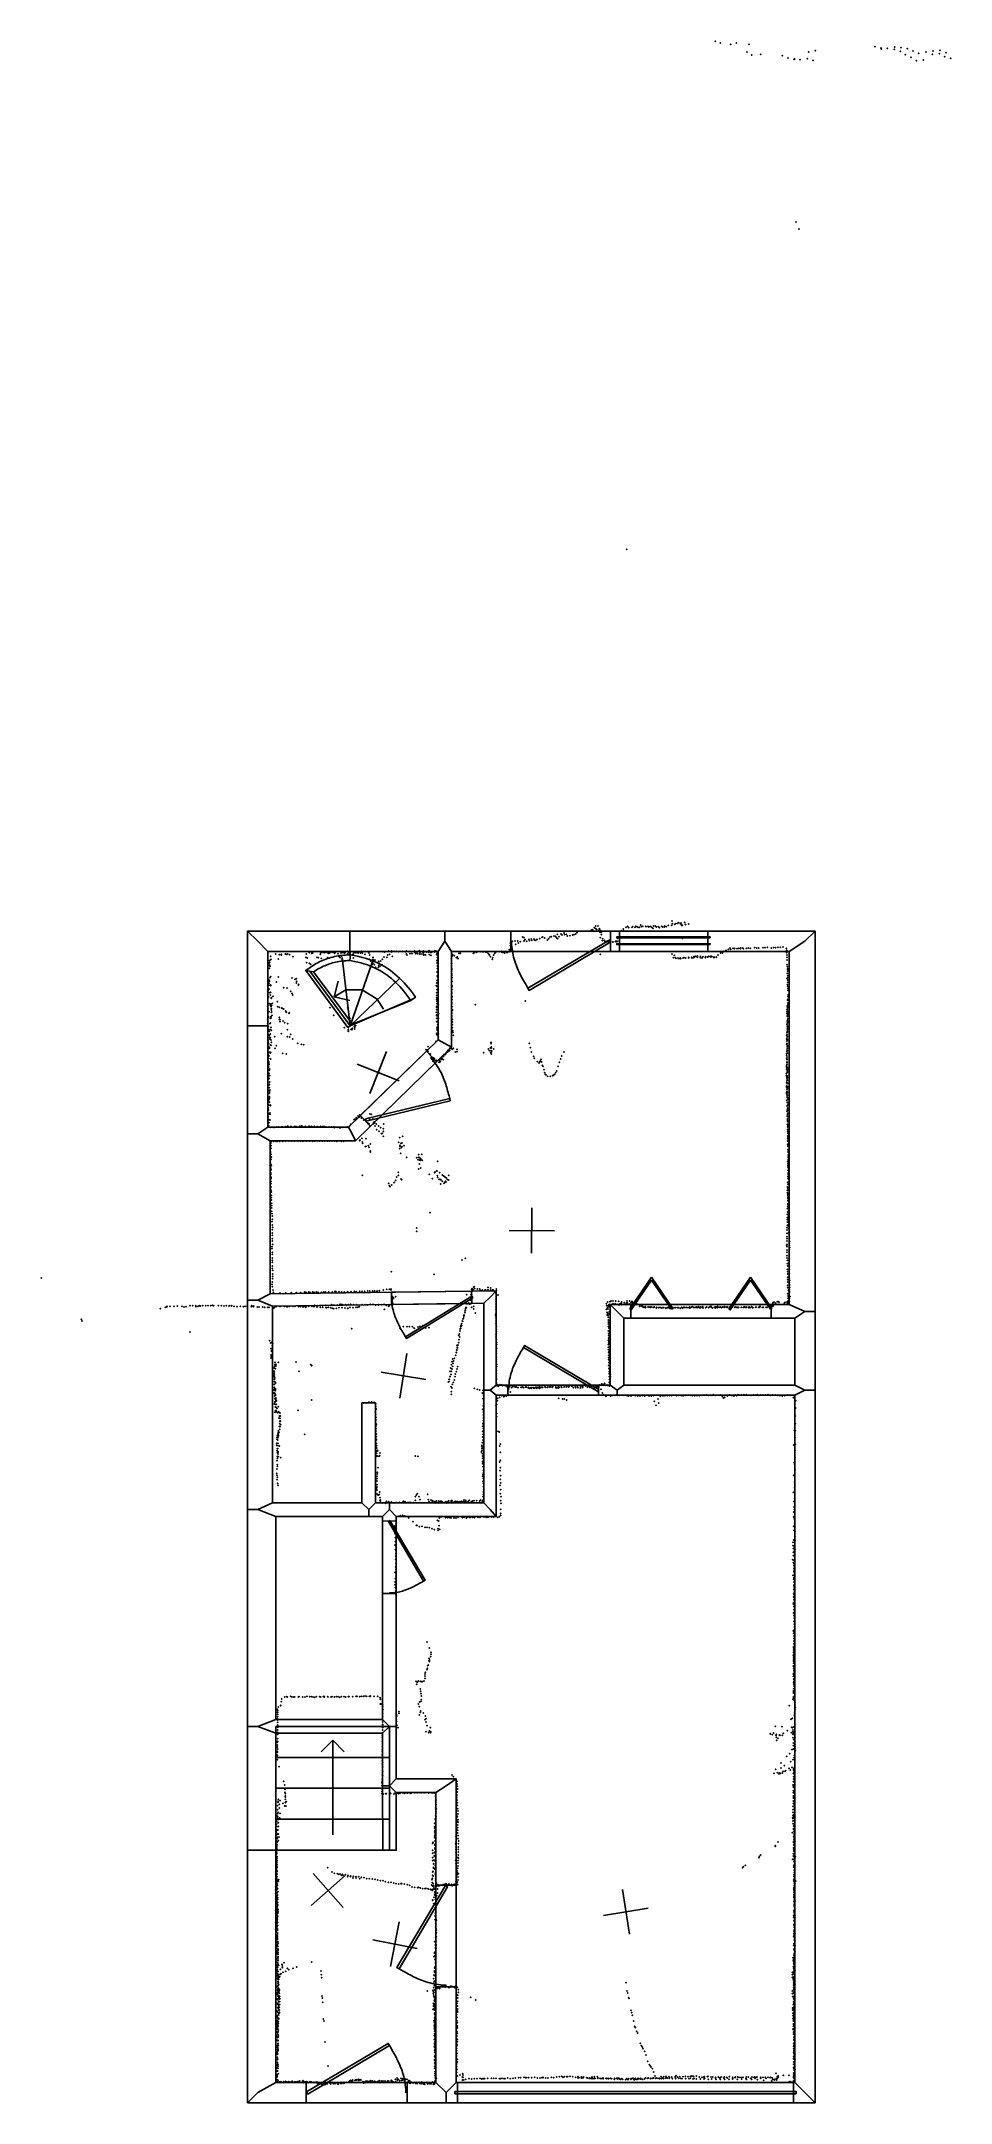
# Model space of a CAD drawing. Header units: millimetres. Extents: x 27740 to 35775, y -8046 to 10167.
import ezdxf

# ---------------------------------------------------------------- set-up
doc = ezdxf.new("R2010")
doc.units = ezdxf.units.MM
for name, color, linetype in [('DOORS', 7, 'Continuous'), ('P', 9, 'Continuous'), ('PANOS', 10, 'Continuous'), ('ROOMS', 1, 'Continuous'), ('STRUCTS', 4, 'Continuous'), ('WALLS', 3, 'Continuous'), ('WINDOWS', 6, 'Continuous')]:
    doc.layers.add(name, color=color, linetype=linetype)

# ---------------------------------------------------------------- blocks, each defined once
blk = doc.blocks.new('1-Standard_3C')
for points in [[(-403.982, 5.64828), (253.382, 394.931), (263.573, 377.722), (-393.791, -11.5606), (-403.982, 5.64828)], [(263.573, 377.722), (275.367, 357.142), (283.15, 343.495), (290.844, 329.879), (298.429, 316.269), (305.882, 302.642), (313.184, 288.973), (320.313, 275.239), (327.249, 261.416), (333.971, 247.479), (340.456, 233.405), (346.686, 219.17), (352.638, 204.75), (358.291, 190.121), (363.626, 175.258), (368.62, 160.139), (373.253, 144.738), (377.503, 129.032), (381.351, 112.998), (384.774, 96.6102), (387.752, 79.8457), (390.265, 62.6802), (392.29, 45.0899), (393.807, 27.0508), (395.085, -0.90191)]]:
    blk.add_lwpolyline(points)
blk = doc.blocks.new('7-Bifold_3F')
for points in [[(-898.992, 30.3406), (-625.387, 430.985)], [(-625.37, 395.547), (-882.476, 19.0615), (-898.992, 30.3406)], [(-625.387, 430.985), (-356.55, 38.1576), (-373.055, 26.8622)], [(-373.055, 26.8622), (-625.37, 395.547)], [(350.975, 30.1593), (624.58, 430.804)], [(624.597, 395.366), (367.491, 18.8802), (350.975, 30.1593)], [(624.58, 430.804), (893.417, 37.9763), (876.912, 26.6809)], [(876.912, 26.6809), (624.597, 395.366)]]:
    blk.add_lwpolyline(points)
blk = doc.blocks.new('8-Garage_42')
blk.add_lwpolyline([(-1369.95, 10.0018), (1370.02, 10.0018), (1370.02, -9.99825), (-1369.95, -9.99825), (-1369.95, 10.0018)])
blk = doc.blocks.new('1-Standard_45')
for points in [[(-590, 42.9766), (589.999, 42.9766), (589.999, 32.9766), (-590, 32.9766), (-590, 42.9766)], [(-590.014, -44.0958), (589.985, -44.0958), (589.985, -54.0958), (-590.014, -54.0958), (-590.014, -44.0958)]]:
    blk.add_lwpolyline(points)

msp = doc.modelspace()

# ---------------------------------------------------------------- linework, layer by layer
at = {"layer": 'DOORS'}
for points in [[(32768.5, 2126.4), (31888.5, 2126.4), (31888.5, 2306.4), (32768.5, 2306.4), (32768.5, 2126.4)], [(30558.9, 675.5), (31142.5, 1243.7), (31233.2, 1150.6), (30649.6, 582.4), (30558.9, 675.5)], [(30835.6, -884), (31541.7, -874.4), (31543.3, -984.4), (30837.1, -994), (30835.6, -884)], [(32949.4, -994), (34189.4, -994), (34189.4, -1114), (32949.4, -1114), (32949.4, -994)], [(31863, -1705.2), (32663, -1705.3), (32663, -1795.3), (31863, -1795.2), (31863, -1705.2)], [(30756.2, -3546), (30756.1, -2906), (30876.1, -2905.9), (30876.2, -3545.9), (30756.2, -3546)], [(31226.6, -7020.4), (31226.6, -6123.5), (31406.6, -6123.5), (31406.6, -7020.4), (31226.6, -7020.4)], [(30080.7, -7865.5), (30973.4, -7865.5), (30973.4, -8045.5), (30080.7, -8045.5), (30080.7, -7865.5)], [(31417.6, -7865.5), (34385.4, -7865.5), (34385.4, -8045.5), (31417.6, -8045.5), (31417.6, -7865.5)]]:
    msp.add_lwpolyline(points, dxfattribs=at)
at = {"layer": 'P'}
for p in [(33696, 10167), (33740, 10151), (33831, 10140), (33880, 10150), (33975, 10073), (33994, 10140), (34017, 10044), (34097, 10051), (34288, 10040), (34338, 10020), (34520, 10072), (34580, 10085), (35105, 10118), (35158, 10106), (35161, 10098), (35216, 10105), (35276, 10095), (35279, 10115), (35329, 10079), (35335, 10110), (35374, 10047), (35391, 10102), (35424, 10024), (35441, 10080), (35492, 10061), (35555, 10072), (35612, 10052), (35619, 10081), (35674, 10058), (35681, 10087), (35722, 10030), (35732, 10066), (34389, 10007), (34395, 10010), (34444, 10004), (34508, 10012), (34558, 9999), (35471, 9994), (35532, 10000), (35775, 10016), (34407, 8570), (34435, 8509), (32912, 5677), (33312, 2394), (33314, 2370), (33344, 2371), (33359, 2373), (33370, 2380), (33387, 2370), (33392, 2377), (33423, 2383), (33461, 2369), (31883, 2201), (31893, 2205), (31903, 2214), (31926, 2218), (31932, 2190), (31949, 2218), (31954, 2200), (31972, 2211), (31992, 2254), (32004, 2248), (32005, 2219), (32015, 2230), (32028, 2216), (32048, 2232), (32051, 2220), (32071, 2237), (32073, 2224), (32093, 2236), (32096, 2227), (32107, 2225), (32119, 2233), (32142, 2239), (32165, 2251), (32171, 2253), (32188, 2244), (32210, 2227), (32222, 2239), (32234, 2252), (32246, 2255), (32270, 2262), (32285, 2260), (32291, 2247), (32298, 2277), (32302, 2239), (32315, 2256), (32333, 2280), (32341, 2272), (32357, 2288), (32365, 2274), (32379, 2276), (32387, 2261), (32411, 2266), (32435, 2270), (32447, 2274), (32460, 2281), (32473, 2291), (32600, 2316), (32612, 2318), (32626, 2335), (32637, 2327), (32638, 2352), (32648, 2320), (32660, 2352), (32668, 2314), (32670, 2326), (32674, 2324), (32676, 2295), (32680, 2247), (32683, 2308), (32687, 2274), (32688, 2294), (32698, 2220), (32700, 2239), (32715, 2225), (32720, 2212), (32731, 2214), (32744, 2212), (32752, 2215), (32767, 2210), (32789, 2208), (32792, 2210), (32812, 2212), (32819, 2219), (32822, 2211), (32830, 2243), (32830, 2216), (32848, 2220), (32864, 2309), (32882, 2324), (32884, 2310), (32905, 2338), (32922, 2349), (32930, 2335), (32959, 2340), (32965, 2346), (32985, 2340), (32991, 2348), (33004, 2346), (33011, 2340), (33025, 2340), (33035, 2359), (33040, 2344), (33054, 2348), (33081, 2348), (33084, 2345), (33099, 2349), (33106, 2342), (33122, 2348), (33134, 2339), (33144, 2330), (33151, 2352), (33165, 2352), (33174, 2341), (33192, 2346), (33200, 2335), (33220, 2347), (33230, 2342), (33246, 2343), (33248, 2350), (33261, 2346), (33280, 2356), (33310, 2357), (33337, 2364), (33399, 2362), (33399, 2356), (33404, 2355), (33405, 2241), (33430, 2366), (33432, 2363), (29752, 2025), (29754, 2045), (29759, 2026), (29759, 2007), (29762, 2048), (29767, 2082), (29771, 2056), (29810, 2104), (29835, 2060), (29842, 2096), (29860, 2093), (29862, 2100), (29897, 2104), (29905, 2101), (29918, 2104), (29936, 2098), (29963, 2081), (30079, 2075), (30081, 2104), (30084, 2027), (30091, 2069), (30107, 2020), (30108, 2115), (30121, 2012), (30130, 2110), (30137, 2112), (30175, 2073), (30187, 2070), (30206, 2099), (30209, 2113), (30212, 2114), (30215, 2065), (30227, 2117), (30235, 2119), (30245, 2115), (30257, 2119), (30270, 2071), (30274, 2111), (30275, 2119), (30275, 2110), (30286, 2119), (30289, 2113), (30292, 2119), (30310, 2117), (30313, 2124), (30313, 2120), (30325, 2116), (30331, 2110), (30340, 2120), (30361, 2105), (30364, 2086), (30374, 2081), (30378, 2089), (30379, 2071), (30389, 2113), (30392, 2114), (30393, 2120), (30393, 2087), (30394, 2116), (30397, 2060), (30406, 2118), (30418, 2119), (30419, 2112), (30423, 2116), (30444, 2123), (30446, 2127), (30448, 2102), (30453, 2123), (30460, 2115), (30469, 2100), (30472, 2089), (30494, 2101), (30496, 2125), (30496, 2094), (30497, 2068), (30501, 2113), (30514, 2122), (30515, 2116), (30519, 2121), (30524, 2118), (30530, 2116), (30540, 2113), (30543, 2118), (30548, 2121), (30561, 2113), (30567, 2125), (30571, 2126), (30577, 2121), (30578, 2111), (30599, 2100), (30600, 2125), (30624, 2123), (30635, 2111), (30641, 2055), (30642, 2093), (30651, 2042), (30658, 2012), (30662, 2010), (30670, 2073), (30671, 2022), (30672, 2055), (30677, 2048), (30684, 2010), (30689, 2049), (30722, 2037), (30726, 2021), (30739, 2041), (30749, 2009), (30752, 2124), (30753, 2055), (30768, 2078), (30771, 2121), (30781, 2123), (30794, 2074), (30801, 2095), (30809, 2129), (30817, 2099), (30833, 2124), (30835, 2131), (30837, 2122), (30843, 2082), (30857, 2126), (30881, 2126), (30896, 2125), (30910, 2127), (30934, 2128), (30958, 2124), (30963, 2124), (30964, 2130), (30965, 2103), (30972, 2093), (30987, 2124), (30998, 2106), (31013, 2124), (31014, 2107), (31036, 2121), (31040, 2131), (31041, 2119), (31047, 2105), (31061, 2118), (31063, 2106), (31080, 2133), (31080, 2102), (31087, 2119), (31096, 2104), (31112, 2103), (31113, 2118), (31116, 2131), (31118, 2117), (31118, 2094), (31129, 2098), (31136, 2095), (31141, 2122), (31161, 2118), (31167, 2132), (31168, 2098), (31178, 2119), (31183, 2090), (31188, 2119), (31217, 2122), (31220, 2134), (31231, 2127), (31234, 2097), (31235, 2109), (31237, 2098), (31237, 2046), (31237, 2043), (31237, 2023), (31240, 2072), (31363, 2061), (31365, 2017), (31371, 2085), (31375, 2098), (31389, 2089), (31406, 2072), (31416, 2076), (31423, 2062), (31430, 2109), (31442, 2110), (31557, 2110), (31566, 2116), (31588, 2119), (31621, 2124), (31644, 2122), (31666, 2121), (31678, 2118), (31691, 2105), (31699, 2095), (31706, 2080), (31726, 2056), (31729, 2070), (31737, 2094), (31746, 2109), (31756, 2118), (31788, 2125), (31804, 2127), (31811, 2119), (31819, 2119), (31834, 2112), (31854, 2117), (31855, 2116), (31866, 2123), (31874, 2125), (31875, 2142), (31884, 2176), (32680, 2099), (33313, 2103), (33323, 2070), (33333, 2091), (33343, 2072), (33348, 2065), (33365, 2068), (33373, 2062), (33387, 2069), (33388, 2063), (33409, 2068), (33419, 2070), (33432, 2068), (33432, 2067), (33460, 2067), (33461, 2073), (33485, 2074), (33488, 2068), (33504, 2070), (33506, 2079), (33512, 2079), (33518, 2082), (33535, 2086), (33536, 2080), (33536, 2075), (33562, 2082), (33562, 2082), (33563, 2071), (33576, 2068), (33586, 2081), (33607, 2070), (33610, 2080), (33626, 2077), (33635, 2080), (33637, 2084), (33652, 2084), (33654, 2079), (33656, 2076), (33662, 2083), (33665, 2080), (33682, 2078), (33683, 2070), (33703, 2078), (33705, 2074), (33720, 2094), (33742, 2113), (33756, 2112), (33768, 2128), (33768, 2125), (33789, 2135), (33795, 2131), (33811, 2144), (33826, 2155), (33831, 2143), (33851, 2154), (33862, 2150), (33867, 2153), (33888, 2149), (33901, 2153), (33915, 2149), (33920, 2156), (33937, 2156), (33943, 2150), (33970, 2154), (33988, 2155), (34004, 2153), (34043, 2158), (34059, 2156), (34077, 2155), (34117, 2160), (34135, 2160), (34155, 2161), (34190, 2157), (34209, 2158), (34228, 2158), (34250, 2161), (34270, 2162), (34292, 2164), (34321, 2153), (34326, 2136), (34326, 2114), (34327, 2051), (34328, 2095), (34328, 2073), (34329, 2010), (29743, 1829), (29745, 1856), (29745, 1842), (29748, 1875), (29751, 1826), (29752, 2003), (29752, 1844), (29754, 1869), (29754, 1862), (29756, 1977), (29757, 2002), (29761, 1894), (29762, 1994), (29762, 1893), (29766, 1902), (29766, 1829), (29766, 1822), (29818, 1857), (29835, 1900), (29956, 1892), (29982, 1878), (29993, 1886), (29993, 1846), (29998, 1862), (30012, 1828), (30015, 1836), (30694, 1986), (30718, 1986), (30721, 1999), (30732, 1994), (31231, 1824), (31234, 1846), (31235, 1871), (31236, 1943), (31238, 1974), (31238, 1913), (31239, 1904), (31240, 1998), (31241, 1915), (31367, 1952), (31367, 1932), (31368, 1970), (31368, 1918), (31368, 1895), (31368, 1861), (31369, 1824), (34329, 1889), (34331, 1991), (34331, 1932), (34332, 1832), (34333, 1873), (34333, 1853), (34334, 1969), (34334, 1953), (34334, 1911), (34334, 1852), (34335, 1975), (34335, 1893), (29740, 1749), (29741, 1776), (29742, 1768), (29742, 1649), (29743, 1801), (29747, 1725), (29747, 1663), (29749, 1724), (29750, 1788), (29751, 1794), (29755, 1664), (29758, 1763), (29763, 1649), (29765, 1740), (29766, 1765), (29768, 1662), (29772, 1717), (29772, 1711), (29776, 1651), (29783, 1668), (29788, 1729), (29825, 1683), (29882, 1807), (29911, 1803), (29945, 1772), (29956, 1757), (29960, 1742), (31232, 1819), (31233, 1763), (31233, 1701), (31233, 1640), (31234, 1738), (31234, 1716), (31236, 1789), (31236, 1686), (31236, 1665), (31245, 1786), (31245, 1764), (31245, 1709), (31247, 1656), (31369, 1729), (31369, 1699), (31370, 1815), (31370, 1788), (31370, 1758), (31370, 1724), (31370, 1669), (31575, 1657), (32018, 1687), (34332, 1644), (34333, 1651), (34334, 1704), (34334, 1694), (34335, 1817), (34336, 1799), (34336, 1742), (34337, 1725), (34337, 1670), (34337, 1662), (34338, 1782), (34339, 1654), (29740, 1520), (29741, 1637), (29741, 1492), (29743, 1507), (29744, 1623), (29744, 1545), (29747, 1464), (29748, 1547), (29752, 1594), (29760, 1488), (29764, 1536), (29765, 1494), (29769, 1538), (29770, 1638), (29771, 1551), (29772, 1609), (29773, 1587), (29774, 1621), (29775, 1591), (29778, 1562), (29829, 1639), (29842, 1527), (29843, 1631), (29844, 1544), (29848, 1524), (29850, 1506), (29864, 1625), (29869, 1624), (29877, 1512), (29883, 1616), (29892, 1498), (29898, 1600), (29905, 1592), (29905, 1587), (29918, 1487), (29929, 1578), (29931, 1585), (30290, 1628), (30323, 1561), (30448, 1626), (30469, 1536), (30499, 1484), (30505, 1460), (30510, 1468), (30518, 1469), (31229, 1589), (31232, 1633), (31232, 1565), (31232, 1534), (31233, 1506), (31234, 1610), (31234, 1558), (31235, 1505), (31241, 1478), (31246, 1633), (31248, 1532), (31250, 1576), (31370, 1638), (31370, 1582), (31370, 1555), (31371, 1611), (31371, 1607), (31371, 1503), (31371, 1479), (31372, 1526), (34329, 1611), (34329, 1594), (34329, 1579), (34329, 1481), (34330, 1513), (34330, 1508), (34330, 1466), (34330, 1464), (34331, 1634), (34331, 1577), (34331, 1562), (34332, 1617), (34332, 1561), (34332, 1549), (34332, 1493), (34333, 1583), (34333, 1530), (34333, 1461), (34335, 1598), (34335, 1569), (34335, 1529), (34335, 1502), (34337, 1635), (34337, 1583), (29742, 1366), (29744, 1449), (29745, 1439), (29746, 1317), (29747, 1336), (29748, 1312), (29749, 1388), (29749, 1284), (29753, 1436), (29755, 1419), (29756, 1386), (29758, 1353), (29759, 1368), (29763, 1299), (29764, 1365), (29765, 1396), (29768, 1436), (29769, 1456), (29771, 1343), (29771, 1296), (29774, 1429), (29774, 1324), (29801, 1374), (29817, 1293), (29860, 1399), (29913, 1373), (29915, 1435), (29934, 1371), (29945, 1394), (29960, 1353), (30005, 1315), (30039, 1305), (30058, 1301), (30418, 1451), (30453, 1420), (30454, 1439), (30454, 1426), (30477, 1437), (30486, 1434), (30488, 1446), (30508, 1454), (30508, 1441), (31156, 1284), (31226, 1332), (31234, 1402), (31234, 1390), (31235, 1455), (31235, 1440), (31238, 1429), (31246, 1449), (31249, 1397), (31249, 1370), (31249, 1350), (31372, 1453), (31374, 1425), (31377, 1411), (31380, 1384), (31714, 1323), (31714, 1310), (31717, 1283), (32053, 1313), (32061, 1277), (34326, 1383), (34326, 1352), (34326, 1304), (34327, 1407), (34327, 1391), (34327, 1336), (34328, 1345), (34329, 1361), (34329, 1315), (34330, 1433), (34330, 1375), (34330, 1297), (34331, 1449), (34331, 1432), (34331, 1287), (34332, 1416), (34333, 1445), (34333, 1342), (29748, 1106), (29749, 1207), (29750, 1181), (29750, 1154), (29751, 1270), (29751, 1203), (29752, 1141), (29753, 1234), (29753, 1127), (29759, 1274), (29759, 1234), (29764, 1230), (29767, 1235), (29767, 1175), (29806, 1271), (29874, 1226), (29906, 1219), (31138, 1259), (31152, 1254), (31156, 1242), (31172, 1221), (31173, 1219), (31177, 1219), (31188, 1192), (31199, 1186), (31199, 1183), (31200, 1187), (31202, 1155), (31210, 1176), (31211, 1181), (31213, 1178), (31228, 1164), (31229, 1165), (31233, 1162), (31234, 1162), (31254, 1145), (31259, 1164), (31259, 1158), (31267, 1151), (31273, 1175), (31277, 1172), (31281, 1181), (31288, 1195), (31290, 1196), (31292, 1169), (31295, 1202), (31306, 1215), (31312, 1221), (31318, 1233), (31325, 1239), (31330, 1237), (31332, 1253), (31343, 1247), (31348, 1270), (31349, 1251), (31361, 1270), (31371, 1260), (31380, 1269), (31397, 1236), (31412, 1262), (31412, 1240), (31648, 1233), (31691, 1264), (31698, 1249), (31707, 1274), (31710, 1231), (31713, 1249), (31715, 1272), (31715, 1220), (31716, 1237), (31717, 1221), (31720, 1246), (31738, 1263), (32070, 1237), (32090, 1198), (32097, 1182), (32123, 1152), (32136, 1140), (32142, 1150), (32149, 1159), (32155, 1173), (32162, 1148), (32166, 1120), (32173, 1111), (32306, 1111), (32317, 1146), (32328, 1177), (32339, 1202), (32358, 1237), (34324, 1112), (34324, 1096), (34325, 1224), (34325, 1106), (34326, 1207), (34326, 1178), (34326, 1121), (34327, 1194), (34327, 1176), (34327, 1150), (34327, 1128), (34328, 1239), (34328, 1170), (34328, 1144), (34329, 1256), (34330, 1272), (34330, 1271), (34331, 1226), (34332, 1249), (34334, 1095), (29751, 1080), (29752, 1028), (29752, 1001), (29752, 945), (29753, 1049), (29753, 1006), (29756, 1075), (29756, 951), (29756, 949), (29756, 923), (29757, 971), (29759, 1087), (29759, 1027), (32183, 1082), (32188, 1055), (32192, 1040), (32198, 1034), (32214, 1021), (32238, 1021), (32258, 1027), (32264, 1030), (32277, 1039), (32286, 1054), (32293, 1069), (34321, 1032), (34322, 1049), (34324, 1080), (34324, 921), (34325, 1016), (34326, 969), (34326, 938), (34326, 930), (34327, 1079), (34327, 985), (34327, 984), (34328, 1001), (34329, 999), (34329, 958), (34330, 1068), (34330, 1026), (34330, 917), (34331, 1013), (34331, 986), (34331, 933), (34332, 1055), (34332, 921), (34333, 961), (34334, 1081), (29746, 730), (29747, 744), (29749, 768), (29750, 806), (29751, 820), (29754, 793), (29755, 843), (29756, 898), (29756, 871), (29757, 884), (29759, 830), (29761, 901), (29763, 764), (29764, 769), (34323, 874), (34326, 810), (34327, 904), (34328, 888), (34328, 879), (34328, 857), (34328, 841), (34329, 867), (34329, 761), (34330, 793), (34331, 791), (34331, 729), (34332, 882), (34332, 856), (34333, 831), (34333, 768), (34334, 744), (34336, 819), (34336, 791), (29744, 666), (29746, 662), (29747, 721), (29748, 692), (29750, 586), (29751, 639), (29752, 614), (29760, 700), (29761, 686), (29761, 637), (29765, 573), (29787, 573), (29799, 573), (29823, 575), (29839, 574), (29863, 576), (29870, 575), (29895, 579), (29915, 581), (29921, 580), (29947, 580), (29975, 579), (29983, 580), (29998, 579), (30023, 582), (30038, 583), (30048, 580), (30074, 581), (30104, 581), (30111, 581), (30128, 582), (30154, 581), (30176, 577), (30182, 578), (30208, 580), (30227, 578), (30239, 580), (30252, 575), (30282, 576), (30304, 575), (30320, 576), (30328, 570), (30331, 576), (30356, 572), (30379, 567), (30389, 573), (30406, 571), (30431, 572), (30448, 576), (30461, 582), (30475, 598), (30503, 639), (30513, 646), (30523, 656), (30538, 672), (30549, 664), (30552, 680), (30567, 654), (30587, 637), (30610, 627), (30625, 609), (30626, 603), (30635, 604), (30640, 642), (30642, 584), (30644, 690), (30655, 686), (30670, 645), (30671, 601), (30678, 616), (30682, 620), (30687, 609), (30688, 583), (30701, 600), (30702, 552), (30721, 583), (30740, 570), (30762, 560), (30764, 601), (34329, 714), (34331, 718), (34332, 681), (34332, 670), (34332, 646), (34332, 599), (34333, 632), (34333, 623), (34333, 576), (34333, 551), (34334, 695), (34334, 665), (34334, 599), (34335, 554), (34337, 583), (34338, 599), (29766, 387), (29768, 431), (29768, 409), (29769, 442), (29769, 410), (29771, 387), (29792, 448), (29814, 449), (29824, 448), (29846, 449), (29873, 449), (29897, 451), (29928, 450), (29954, 451), (29978, 452), (30009, 450), (30032, 451), (30050, 452), (30058, 451), (30083, 451), (30109, 451), (30139, 448), (30156, 451), (30200, 451), (30223, 451), (30245, 451), (30267, 450), (30287, 450), (30310, 450), (30329, 450), (30351, 449), (30392, 448), (30411, 448), (30552, 454), (30557, 459), (30575, 475), (30578, 442), (30579, 431), (30603, 401), (30609, 473), (30610, 405), (30630, 410), (30635, 396), (30647, 425), (30723, 536), (30744, 516), (30753, 520), (30762, 536), (30762, 491), (30899, 438), (30906, 481), (30907, 382), (30909, 412), (30909, 403), (30918, 432), (30920, 391), (30926, 433), (30928, 401), (30934, 491), (30945, 409), (34333, 534), (34333, 473), (34334, 451), (34335, 496), (34335, 420), (34336, 519), (34336, 407), (34336, 374), (34337, 469), (34337, 453), (34337, 403), (34338, 485), (34339, 534), (34339, 502), (34339, 430), (34340, 370), (34345, 419), (29762, 235), (29763, 289), (29764, 267), (29766, 310), (29766, 213), (29767, 354), (29767, 332), (29767, 191), (29769, 332), (29769, 288), (29769, 245), (29770, 201), (29772, 310), (29774, 233), (30648, 362), (30648, 354), (30915, 343), (30968, 307), (31058, 304), (31069, 286), (31073, 307), (31073, 203), (31074, 331), (31080, 284), (31081, 248), (31082, 304), (31088, 280), (31091, 214), (31093, 296), (31094, 285), (31100, 332), (31106, 281), (31234, 186), (31236, 186), (31241, 271), (34334, 271), (34336, 221), (34336, 191), (34337, 354), (34337, 353), (34337, 255), (34337, 238), (34338, 234), (34339, 331), (34339, 310), (34339, 288), (34340, 320), (34340, 304), (34341, 287), (34341, 214), (34342, 186), (34343, 270), (34343, 221), (34346, 337), (29766, 170), (29766, 24), (29768, 138), (29769, 159), (29769, 75), (29770, 127), (29770, 117), (29770, 96), (29770, 44), (29770, 13), (29772, 2), (30577, 148), (30810, 78), (30816, 57), (30821, 48), (30837, 63), (30856, 84), (30860, 85), (30871, 103), (30879, 134), (30896, 175), (30896, 148), (30919, 114), (30924, 110), (31170, 157), (31195, 119), (31217, 170), (31218, 178), (31238, 146), (31240, 145), (31243, 130), (31253, 113), (31260, 170), (31264, 112), (31270, 70), (31271, 107), (31284, 150), (31284, 94), (31295, 142), (31297, 77), (31304, 135), (31307, 87), (31309, 130), (31309, 94), (31317, 89), (31319, 125), (31328, 110), (31338, 149), (31339, 108), (34331, 45), (34332, 15), (34335, 87), (34336, 139), (34336, 67), (34337, 160), (34337, 34), (34338, 136), (34338, 119), (34338, 85), (34338, 17), (34339, 69), (34340, 119), (34341, 170), (34344, 85), (34347, 33), (29772, -49), (29772, -69), (29773, -29), (29775, -120), (29775, -171), (29776, -100), (29777, -141), (34332, -5), (34332, -146), (34334, -25), (34334, -106), (34334, -176), (34335, -126), (34336, -18), (34336, -49), (34336, -55), (34337, -34), (34337, -75), (34337, -123), (34339, -141), (34341, -70), (34341, -106), (34342, -88), (34344, -160), (34347, -178), (29778, -191), (29779, -262), (29781, -212), (29781, -242), (29781, -292), (29782, -362), (29783, -332), (29784, -312), (31058, -318), (31058, -348), (31175, -183), (34327, -335), (34329, -315), (34329, -364), (34330, -295), (34331, -196), (34331, -226), (34331, -245), (34331, -265), (34339, -230), (34340, -212), (34341, -248), (34341, -266), (34343, -195), (34343, -303), (34343, -358), (34344, -285), (34344, -322), (34349, -357), (29779, -501), (29780, -481), (29782, -382), (29783, -411), (29783, -431), (29783, -531), (29784, -461), (34326, -473), (34327, -413), (34327, -483), (34327, -532), (34328, -394), (34328, -433), (34329, -463), (34329, -512), (34345, -377), (34347, -527), (34348, -413), (34349, -396), (34349, -453), (34349, -472), (34349, -510), (34351, -488), (34352, -434), (29781, -582), (29781, -673), (29782, -551), (29782, -622), (29783, -602), (29783, -652), (29784, -723), (29785, -692), (30832, -703), (31209, -726), (31458, -601), (31488, -584), (34327, -562), (34327, -582), (34330, -602), (34331, -632), (34332, -682), (34333, -703), (34334, -723), (34335, -653), (34344, -602), (34345, -583), (34345, -620), (34346, -564), (34347, -642), (34348, -547), (34348, -662), (34348, -721), (34349, -682), (27740, -759), (29780, -816), (29782, -795), (29782, -836), (29784, -743), (29784, -764), (29787, -866), (29789, -887), (29849, -893), (29899, -892), (29948, -890), (29995, -888), (30031, -888), (30067, -884), (30080, -885), (30102, -883), (30113, -885), (30138, -883), (30149, -885), (30171, -883), (30184, -885), (30215, -885), (30236, -883), (30249, -884), (30280, -883), (30311, -883), (30334, -877), (30343, -881), (30370, -881), (30395, -882), (30418, -883), (30447, -881), (30478, -880), (30505, -878), (30525, -879), (30552, -878), (30575, -877), (30596, -877), (30624, -874), (30642, -875), (30667, -873), (30687, -873), (30705, -873), (30727, -870), (30763, -864), (30791, -860), (30814, -858), (30831, -857), (30831, -864), (30836, -893), (31497, -907), (31538, -905), (31542, -906), (31543, -859), (31545, -853), (31547, -877), (31549, -869), (31552, -866), (31553, -858), (31559, -840), (31567, -836), (31570, -853), (31592, -855), (31614, -857), (31619, -867), (31638, -865), (31660, -866), (31662, -868), (31666, -864), (31686, -872), (31687, -843), (31688, -861), (31709, -865), (31710, -848), (31711, -868), (31729, -864), (31733, -864), (31734, -870), (31750, -883), (31758, -898), (31760, -871), (31761, -857), (31774, -908), (34333, -753), (34334, -794), (34334, -825), (34334, -846), (34335, -774), (34335, -898), (34339, -867), (34347, -740), (34348, -761), (34349, -862), (34350, -801), (34351, -781), (34352, -822), (34352, -843), (34353, -884), (28791, -1030), (28837, -1017), (28847, -1015), (28851, -1010), (28879, -1009), (28913, -1009), (28941, -1007), (28985, -1010), (29000, -1014), (29019, -1012), (29054, -1004), (29078, -1003), (29105, -1003), (29106, -1012), (29125, -1009), (29136, -1004), (29146, -1007), (29165, -1005), (29192, -1005), (29213, -1005), (29238, -1005), (29251, -1002), (29262, -1004), (29306, -1004), (29331, -1004), (29354, -1006), (29374, -1005), (29400, -1007), (29402, -1003), (29419, -1006), (29423, -1003), (29443, -1008), (29469, -1011), (29500, -1009), (29525, -1012), (29539, -1010), (29557, -1010), (29562, -1003), (29595, -1013), (29600, -1005), (29613, -1013), (29617, -1007), (29648, -1016), (29664, -1016), (29695, -1016), (29713, -1018), (29740, -1019), (29752, -1018), (29790, -1024), (29799, -1022), (29813, -1011), (29844, -1008), (29856, -1009), (29889, -1008), (29890, -1009), (29907, -1013), (29916, -1011), (29935, -1010), (29965, -1010), (29982, -1010), (30013, -1011), (30031, -1012), (30052, -1014), (30061, -1010), (30076, -1017), (30078, -1009), (30104, -1010), (30133, -1010), (30151, -1012), (30156, -1000), (30177, -1016), (30183, -1004), (30206, -1018), (30207, -1003), (30227, -1003), (30227, -1019), (30252, -1002), (30255, -1020), (30262, -1022), (30275, -1018), (30297, -1022), (30305, -995), (30313, -1026), (30323, -1030), (30325, -999), (30347, -1027), (30356, -997), (30372, -1022), (30378, -993), (30388, -991), (30397, -1022), (30401, -995), (30416, -997), (30423, -1024), (30429, -996), (30438, -1000), (30447, -1027), (30451, -1027), (30453, -996), (30469, -1018), (30473, -993), (30495, -1020), (30501, -994), (30522, -1018), (30527, -995), (30534, -1019), (30546, -1011), (30551, -1011), (30573, -994), (30600, -994), (30624, -998), (30646, -993), (30670, -993), (30695, -998), (30718, -997), (30721, -994), (30746, -994), (30767, -992), (30772, -1036), (30790, -1001), (30809, -1009), (30815, -1003), (30834, -994), (30836, -912), (30836, -975), (30842, -962), (30844, -985), (30846, -927), (30846, -944), (30846, -980), (30854, -936), (30872, -923), (31474, -1092), (31476, -1086), (31484, -1050), (31485, -1065), (31488, -1034), (31488, -1047), (31493, -1019), (31496, -1022), (31502, -990), (31515, -981), (31525, -993), (31531, -957), (31535, -946), (31537, -925), (31538, -930), (31542, -940), (31544, -1018), (31561, -1008), (31561, -1033), (31576, -1069), (31756, -1081), (31756, -1092), (31757, -1014), (31758, -945), (31758, -965), (31758, -988), (31758, -1038), (31758, -1068), (31758, -1089), (31760, -919), (32732, -1037), (32733, -987), (32735, -1005), (32738, -1061), (32740, -1081), (32741, -1088), (32742, -1024), (32743, -970), (32746, -1033), (32748, -1015), (32748, -1089), (32749, -1071), (32750, -1000), (32759, -1012), (32760, -991), (32760, -1057), (32763, -1079), (32765, -968), (32765, -995), (32772, -963), (32789, -993), (32790, -962), (32790, -985), (32790, -986), (32795, -991), (32812, -990), (32813, -985), (32816, -963), (32816, -993), (32841, -966), (32843, -998), (32850, -989), (32861, -983), (32867, -988), (32869, -971), (32869, -996), (32888, -993), (32892, -977), (32907, -990), (32911, -980), (32915, -996), (32916, -962), (32917, -981), (32936, -989), (32938, -961), (32946, -991), (32951, -976), (32959, -964), (32961, -978), (32969, -976), (32976, -981), (33001, -987), (33006, -992), (33028, -1008), (33037, -1005), (33046, -1009), (33053, -1009), (33056, -1015), (33064, -1017), (33077, -1012), (33078, -1020), (33080, -1018), (33099, -1015), (33109, -1014), (33122, -1015), (33122, -1017), (33134, -1016), (33147, -1018), (33156, -1016), (33174, -1023), (33178, -1017), (33194, -1021), (33205, -1019), (33206, -1019), (33219, -1024), (33231, -1021), (33240, -1022), (33257, -1023), (33265, -1025), (33276, -1019), (33276, -1021), (33291, -1026), (33302, -1020), (33315, -1027), (33329, -1020), (33343, -1020), (33358, -1022), (33370, -1020), (33385, -1026), (33397, -1019), (33407, -1023), (33415, -1019), (33423, -1017), (33428, -1021), (33438, -1017), (33454, -1021), (33469, -1015), (33469, -1017), (33469, -1023), (33477, -1021), (33485, -1016), (33495, -1012), (33506, -1022), (33518, -1017), (33531, -1015), (33532, -1022), (33541, -1019), (33546, -1013), (33553, -1017), (33561, -1025), (33567, -1016), (33569, -1019), (33582, -1017), (33583, -1012), (33583, -1015), (33586, -1023), (33610, -1021), (33618, -1014), (33637, -1020), (33641, -1015), (33656, -1015), (33658, -1008), (33664, -1017), (33670, -1024), (33685, -1017), (33694, -1023), (33696, -1015), (33707, -1015), (33713, -1020), (33716, -1009), (33716, -1018), (33731, -1019), (33738, -1016), (33748, -1020), (33754, -1019), (33759, -1016), (33773, -1017), (33775, -1011), (33776, -1019), (33789, -1015), (33799, -1019), (33801, -1017), (33804, -1016), (33829, -1016), (33833, -1015), (33836, -1013), (33843, -1018), (33866, -1019), (33868, -1019), (33871, -1016), (33884, -1019), (33893, -1017), (33894, -1020), (33900, -1017), (33925, -1017), (33925, -1018), (33943, -1019), (33950, -1016), (33954, -1016), (33962, -1017), (33968, -1018), (33973, -1016), (33989, -1020), (33992, -1015), (33995, -1014), (34002, -1020), (34017, -1012), (34023, -1020), (34028, -1020), (34050, -1017), (34054, -1015), (34054, -1019), (34078, -1017), (34086, -1018), (34090, -1009), (34110, -1017), (34119, -1018), (34142, -1017), (34153, -1017), (34170, -1016), (34185, -1016), (34190, -1013), (34201, -986), (34205, -977), (34205, -1008), (34206, -1004), (34214, -970), (34215, -993), (34227, -979), (34242, -967), (34254, -967), (34257, -975), (34305, -981), (34312, -974), (34328, -971), (34331, -981), (34336, -961), (34337, -940), (34338, -919), (34340, -980), (34348, -964), (34349, -943), (34354, -925), (28095, -1124), (28101, -1139), (29055, -1236), (30482, -1208), (30910, -1204), (30940, -1189), (30970, -1189), (30991, -1188), (31018, -1190), (31033, -1200), (31037, -1204), (31068, -1193), (31087, -1186), (31110, -1181), (31133, -1197), (31137, -1201), (31165, -1197), (31429, -1265), (31433, -1254), (31435, -1254), (31440, -1209), (31440, -1228), (31444, -1203), (31446, -1188), (31449, -1178), (31454, -1162), (31454, -1181), (31461, -1138), (31463, -1141), (31467, -1122), (31469, -1117), (31471, -1104), (31757, -1108), (31757, -1138), (31758, -1160), (31758, -1260), (31759, -1217), (31760, -1229), (31761, -1188), (32749, -1108), (32749, -1166), (32750, -1129), (32750, -1148), (32750, -1226), (32751, -1188), (32753, -1269), (32754, -1251), (32757, -1203), (32758, -1181), (32758, -1228), (32758, -1246), (32759, -1152), (32759, -1201), (32759, -1272), (32763, -1133), (29758, -1314), (29766, -1332), (29769, -1440), (29770, -1382), (29772, -1404), (29772, -1455), (29778, -1324), (29778, -1451), (29783, -1358), (29786, -1337), (31400, -1443), (31407, -1416), (31408, -1418), (31410, -1395), (31412, -1355), (31412, -1396), (31415, -1379), (31417, -1373), (31421, -1351), (31427, -1329), (31432, -1305), (31436, -1280), (31758, -1279), (31760, -1304), (31760, -1403), (31760, -1424), (31762, -1329), (31762, -1347), (31762, -1381), (32749, -1347), (32750, -1393), (32751, -1309), (32751, -1372), (32752, -1288), (32753, -1332), (32753, -1418), (32754, -1441), (32756, -1340), (32756, -1409), (32756, -1441), (32757, -1295), (32757, -1321), (32758, -1370), (32758, -1391), (32758, -1421), (32764, -1365), (32765, -1397), (32766, -1418), (29771, -1466), (29787, -1626), (29795, -1605), (29797, -1554), (29797, -1580), (29797, -1620), (29799, -1630), (29800, -1589), (29800, -1615), (29802, -1639), (29803, -1540), (29806, -1504), (29806, -1526), (29807, -1560), (29814, -1521), (29814, -1536), (29836, -1503), (29990, -1500), (30016, -1585), (30120, -1526), (30128, -1531), (30128, -1535), (31351, -1631), (31352, -1584), (31352, -1629), (31358, -1553), (31360, -1609), (31363, -1526), (31363, -1585), (31369, -1497), (31370, -1562), (31374, -1476), (31374, -1539), (31379, -1513), (31384, -1491), (31388, -1468), (31394, -1630), (31399, -1607), (31407, -1586), (31414, -1564), (31419, -1543), (31760, -1460), (31760, -1574), (31760, -1602), (31761, -1481), (31761, -1498), (31761, -1624), (31762, -1521), (31763, -1542), (32754, -1462), (32754, -1481), (32754, -1531), (32755, -1485), (32756, -1462), (32756, -1508), (32756, -1557), (32757, -1534), (32758, -1583), (32758, -1600), (32759, -1562), (32759, -1587), (32759, -1607), (32759, -1631), (32760, -1505), (32761, -1630), (32763, -1458), (32763, -1493), (32764, -1507), (32764, -1531), (32765, -1558), (32765, -1584), (32767, -1612), (32768, -1631), (29786, -1651), (29792, -1774), (29795, -1749), (29798, -1700), (29798, -1726), (29799, -1751), (29800, -1655), (29800, -1675), (29801, -1740), (29802, -1652), (29802, -1776), (29803, -1802), (29806, -1678), (29806, -1783), (29807, -1755), (29808, -1796), (29811, -1792), (29812, -1688), (29812, -1739), (29814, -1820), (31337, -1677), (31342, -1674), (31343, -1653), (31346, -1655), (31359, -1718), (31362, -1786), (31363, -1764), (31369, -1731), (31373, -1700), (31382, -1681), (31389, -1660), (31566, -1733), (31594, -1742), (31612, -1749), (31638, -1775), (31639, -1778), (31643, -1752), (31648, -1800), (31761, -1680), (31762, -1650), (31764, -1697), (31767, -1709), (31771, -1821), (31779, -1715), (31790, -1812), (31794, -1702), (31806, -1704), (31807, -1799), (31812, -1709), (31824, -1808), (31830, -1706), (31830, -1806), (31843, -1709), (31850, -1802), (31854, -1720), (31870, -1795), (31878, -1718), (31884, -1767), (31897, -1728), (31903, -1719), (31916, -1720), (31927, -1723), (31938, -1721), (31951, -1728), (31977, -1725), (31981, -1724), (31994, -1723), (31995, -1725), (32003, -1728), (32020, -1721), (32024, -1723), (32044, -1725), (32044, -1730), (32056, -1734), (32066, -1729), (32069, -1733), (32075, -1728), (32087, -1728), (32093, -1734), (32099, -1730), (32107, -1725), (32117, -1735), (32118, -1726), (32129, -1725), (32141, -1734), (32142, -1720), (32150, -1729), (32161, -1724), (32167, -1725), (32171, -1726), (32191, -1720), (32192, -1726), (32212, -1724), (32216, -1722), (32233, -1723), (32240, -1721), (32254, -1726), (32259, -1719), (32285, -1722), (32287, -1731), (32296, -1727), (32307, -1730), (32308, -1713), (32317, -1726), (32334, -1720), (32337, -1724), (32357, -1721), (32360, -1719), (32378, -1721), (32385, -1714), (32399, -1723), (32404, -1713), (32430, -1715), (32440, -1727), (32456, -1714), (32461, -1727), (32477, -1719), (32481, -1727), (32502, -1730), (32504, -1719), (32522, -1728), (32523, -1716), (32549, -1710), (32550, -1712), (32563, -1721), (32570, -1716), (32571, -1715), (32584, -1724), (32588, -1715), (32597, -1709), (32602, -1716), (32604, -1724), (32611, -1708), (32620, -1711), (32621, -1717), (32625, -1727), (32635, -1708), (32639, -1718), (32644, -1724), (32648, -1707), (32648, -1711), (32656, -1715), (32665, -1726), (32669, -1709), (32669, -1711), (32673, -1704), (32686, -1742), (32691, -1695), (32697, -1776), (32701, -1702), (32703, -1699), (32709, -1790), (32717, -1689), (32722, -1706), (32730, -1805), (32739, -1703), (32743, -1708), (32758, -1682), (32759, -1653), (32759, -1654), (32759, -1713), (32760, -1683), (32763, -1676), (32766, -1653), (32770, -1802), (32789, -1796), (32809, -1795), (32830, -1795), (32849, -1795), (32889, -1795), (32910, -1797), (32918, -1799), (32930, -1801), (32949, -1801), (32989, -1800), (33010, -1802), (33030, -1801), (33049, -1800), (33070, -1801), (33110, -1801), (33129, -1801), (33150, -1800), (33210, -1804), (33230, -1799), (33238, -1799), (33250, -1799), (33271, -1800), (33291, -1800), (33310, -1800), (33351, -1799), (33371, -1796), (33391, -1796), (33400, -1799), (33412, -1798), (33431, -1797), (33474, -1795), (33492, -1799), (33514, -1799), (33533, -1798), (33554, -1798), (33596, -1792), (33616, -1793), (33636, -1796), (33656, -1796), (33678, -1791), (33697, -1795), (33739, -1793), (33758, -1805), (33765, -1818), (33777, -1814), (33801, -1801), (33822, -1793), (33842, -1799), (33861, -1801), (33874, -1792), (33883, -1799), (33896, -1789), (33905, -1792), (33927, -1792), (33948, -1789), (33968, -1791), (34009, -1795), (34031, -1794), (34052, -1792), (34065, -1790), (34074, -1796), (34095, -1794), (34117, -1792), (34138, -1793), (34160, -1791), (34180, -1795), (34202, -1794), (34224, -1794), (34245, -1797), (34266, -1799), (34286, -1801), (34309, -1799), (34333, -1794), (34355, -1794), (34383, -1817), (34396, -1803), (29798, -1873), (29801, -1856), (29804, -1822), (29804, -1947), (29807, -1830), (29807, -1874), (29808, -1852), (29808, -1934), (29809, -1900), (29812, -1852), (29813, -1927), (29815, -1903), (29816, -1874), (29816, -1940), (29818, -1840), (29818, -1845), (29823, -1912), (29829, -1948), (29836, -1896), (29837, -1940), (29841, -1996), (29843, -1949), (29843, -1979), (29849, -1952), (29849, -2000), (29853, -1977), (30007, -1927), (30130, -1838), (30585, -1862), (30610, -1862), (30633, -1859), (30642, -1859), (30658, -1856), (30681, -1857), (30692, -1942), (30694, -1869), (30694, -1966), (30695, -1892), (30696, -1913), (30696, -1919), (30698, -1990), (31641, -1918), (31642, -1825), (31646, -1886), (31646, -1995), (31647, -1944), (31647, -1968), (31648, -1847), (31648, -1923), (31649, -1872), (31650, -1897), (31758, -1888), (31762, -1983), (31763, -1956), (31764, -1878), (31768, -1843), (32310, -1823), (32345, -1827), (32362, -1827), (32383, -1836), (33155, -1849), (33172, -1884), (33188, -1829), (33194, -1862), (34403, -1979), (34405, -1909), (34406, -1844), (29822, -2168), (29822, -2185), (29825, -2149), (29831, -2129), (29831, -2170), (29834, -2110), (29834, -2156), (29836, -2138), (29836, -2149), (29841, -2123), (29843, -2071), (29845, -2047), (29845, -2097), (29848, -2021), (29849, -2025), (29850, -2072), (29852, -2021), (29853, -2026), (29854, -2054), (30068, -2141), (30695, -2040), (30697, -2112), (30698, -2014), (30698, -2067), (30698, -2090), (30699, -2053), (30700, -2162), (30701, -2136), (30701, -2183), (31640, -2070), (31640, -2113), (31641, -2163), (31642, -2043), (31642, -2139), (31645, -2053), (31646, -2067), (31646, -2090), (31647, -2020), (31776, -2115), (31786, -2119), (34392, -2105), (34400, -2168), (34401, -2046), (34401, -2108), (29819, -2237), (29820, -2219), (29824, -2284), (29825, -2266), (29825, -2301), (29825, -2335), (29826, -2352), (29828, -2190), (29829, -2268), (29831, -2240), (29831, -2293), (29831, -2314), (29832, -2219), (29833, -2299), (29835, -2338), (29843, -2242), (29854, -2347), (30700, -2335), (30701, -2190), (30701, -2219), (30702, -2262), (30702, -2307), (30703, -2240), (30703, -2288), (30704, -2333), (30709, -2331), (30710, -2282), (30712, -2287), (30725, -2335), (30731, -2328), (30734, -2306), (31045, -2331), (31069, -2335), (31628, -2295), (31635, -2237), (31635, -2249), (31635, -2266), (31635, -2284), (31637, -2262), (31638, -2213), (31638, -2311), (31639, -2331), (31641, -2353), (31642, -2190), (31791, -2244), (31795, -2225), (31797, -2299), (34387, -2234), (34399, -2343), (34400, -2284), (34401, -2229), (29820, -2486), (29822, -2446), (29823, -2372), (29824, -2502), (29824, -2540), (29825, -2407), (29825, -2519), (29826, -2424), (30707, -2512), (30707, -2531), (30708, -2490), (30709, -2476), (30715, -2436), (31639, -2378), (31640, -2385), (31641, -2400), (31641, -2511), (31644, -2426), (31644, -2496), (31645, -2457), (31645, -2530), (31646, -2482), (31646, -2506), (31790, -2386), (31793, -2460), (31796, -2537), (31797, -2369), (31797, -2435), (31799, -2504), (34387, -2502), (34391, -2391), (34395, -2407), (34398, -2454), (29828, -2574), (29831, -2590), (30701, -2616), (30705, -2552), (30705, -2631), (30706, -2586), (30706, -2607), (30707, -2666), (30715, -2675), (30720, -2676), (30726, -2670), (30730, -2649), (30733, -2725), (30734, -2701), (30735, -2730), (30737, -2719), (31044, -2723), (31046, -2691), (31054, -2675), (31062, -2665), (31078, -2692), (31087, -2718), (31155, -2669), (31159, -2718), (31182, -2720), (31198, -2725), (31230, -2730), (31250, -2728), (31272, -2728), (31340, -2725), (31363, -2727), (31369, -2727), (31453, -2731), (31476, -2720), (31489, -2731), (31490, -2723), (31516, -2726), (31521, -2723), (31550, -2729), (31562, -2727), (31587, -2727), (31614, -2728), (31623, -2721), (31643, -2720), (31644, -2555), (31644, -2690), (31645, -2574), (31645, -2603), (31645, -2669), (31646, -2651), (31648, -2625), (31794, -2591), (31796, -2663), (31798, -2726), (31799, -2628), (31800, -2569), (31801, -2691), (34385, -2653), (34395, -2612), (34395, -2707), (34396, -2560), (34397, -2656), (30757, -2747), (30782, -2749), (30789, -2732), (30808, -2744), (30810, -2735), (30833, -2738), (30834, -2743), (30855, -2746), (30875, -2745), (30875, -2899), (30879, -2743), (30896, -2866), (30905, -2741), (30913, -2860), (30930, -2744), (30933, -2857), (30939, -2733), (30952, -2863), (30953, -2734), (30955, -2744), (30958, -2866), (30975, -2745), (30985, -2878), (30990, -2741), (31000, -2743), (31006, -2745), (31025, -2913), (31026, -2745), (31167, -2735), (31174, -2744), (31194, -2743), (31196, -2733), (31213, -2734), (31222, -2746), (31230, -2736), (31239, -2899), (31250, -2746), (31250, -2905), (31257, -2879), (31264, -2735), (31270, -2742), (31273, -2872), (31281, -2736), (31292, -2745), (31308, -2742), (31312, -2875), (31316, -2735), (31319, -2742), (31322, -2748), (31331, -2876), (31333, -2734), (31341, -2740), (31348, -2875), (31355, -2742), (31359, -2879), (31368, -2739), (31386, -2878), (31388, -2736), (31391, -2740), (31401, -2733), (31405, -2735), (31405, -2878), (31412, -2735), (31419, -2736), (31422, -2874), (31426, -2739), (31440, -2736), (31441, -2734), (31457, -2736), (31459, -2877), (31466, -2736), (31474, -2735), (31475, -2874), (31492, -2739), (31495, -2878), (31501, -2874), (31508, -2739), (31510, -2872), (31514, -2733), (31529, -2876), (31541, -2736), (31544, -2743), (31547, -2874), (31565, -2876), (31599, -2874), (31617, -2874), (31637, -2732), (31651, -2872), (31669, -2871), (31673, -2873), (31686, -2874), (31720, -2872), (31737, -2870), (31772, -2873), (31787, -2869), (31798, -2839), (31800, -2803), (31800, -2856), (31802, -2750), (34388, -2827), (34388, -2870), (34389, -2782), (34390, -2733), (34393, -2802), (34393, -2888), (34396, -2748), (34397, -2839), (30856, -2974), (30863, -2951), (30864, -2983), (30865, -3018), (30867, -3054), (30868, -3088), (30869, -2957), (30874, -2932), (31055, -2944), (31060, -2943), (31080, -2955), (31105, -2954), (31129, -2963), (31148, -2963), (31169, -2966), (31191, -2973), (31214, -2983), (31246, -2973), (31246, -2989), (31253, -2947), (31259, -2980), (34380, -3094), (34387, -2954), (34387, -3073), (34390, -2989), (34396, -2926), (34398, -2960), (34398, -3041), (34398, -3079), (34400, -2996), (30865, -3119), (30869, -3158), (30870, -3215), (30870, -3245), (30871, -3123), (30872, -3158), (30875, -3191), (34379, -3248), (34382, -3123), (34384, -3213), (34384, -3273), (34385, -3151), (34385, -3182), (34389, -3252), (34392, -3137), (34393, -3172), (34393, -3274), (34395, -3200), (34396, -3121), (34396, -3233), (34399, -3155), (30864, -3358), (30866, -3444), (30868, -3415), (30870, -3443), (30871, -3312), (30871, -3364), (30873, -3336), (30873, -3393), (30874, -3280), (30874, -3309), (34380, -3387), (34387, -3422), (34389, -3298), (34389, -3327), (34389, -3352), (34389, -3386), (34389, -3407), (34390, -3284), (34390, -3357), (34390, -3414), (34391, -3446), (34392, -3312), (34392, -3412), (34392, -3441), (34394, -3342), (34396, -3372), (30866, -3467), (30868, -3494), (30870, -3524), (30873, -3560), (34385, -3639), (34387, -3576), (34388, -3544), (34388, -3626), (34388, -3633), (34390, -3479), (34390, -3509), (34390, -3554), (34390, -3570), (34390, -3635), (34391, -3470), (34391, -3599), (34393, -3524), (34393, -3607), (34394, -3495), (34394, -3579), (34386, -3721), (34387, -3717), (34389, -3660), (34389, -3689), (34389, -3743), (34390, -3742), (34391, -3662), (34391, -3715), (34391, -3793), (34392, -3791), (34392, -3818), (34393, -3764), (34394, -3687), (34394, -3765), (34394, -3817), (31148, -3974), (34385, -3877), (34386, -3873), (34387, -3899), (34389, -3873), (34389, -3896), (34389, -3921), (34390, -3994), (34391, -3943), (34391, -3944), (34391, -3967), (34391, -3969), (34391, -3991), (34392, -3894), (34392, -3919), (34393, -3841), (34396, -3840), (31154, -4184), (31161, -4179), (31165, -4118), (31165, -4139), (31169, -4150), (31170, -4027), (31172, -4133), (31180, -4103), (31182, -4085), (31183, -4066), (34384, -4094), (34385, -4188), (34386, -4046), (34386, -4069), (34386, -4117), (34387, -4021), (34387, -4029), (34387, -4064), (34387, -4086), (34387, -4108), (34387, -4128), (34387, -4162), (34387, -4188), (34388, -4017), (34388, -4140), (34388, -4148), (34390, -4037), (31050, -4322), (31058, -4350), (31064, -4330), (31072, -4319), (31089, -4321), (31099, -4325), (31108, -4324), (31120, -4319), (31129, -4275), (31131, -4258), (31131, -4295), (31133, -4243), (31147, -4219), (31152, -4208), (34385, -4257), (34385, -4279), (34386, -4346), (34387, -4301), (34388, -4192), (34388, -4209), (34388, -4252), (34388, -4330), (34389, -4210), (34389, -4231), (34389, -4272), (34389, -4321), (34389, -4348), (34390, -4309), (34390, -4365), (34391, -4228), (29835, -4549), (29855, -4535), (29856, -4537), (29861, -4501), (29863, -4478), (29891, -4461), (29907, -4458), (29915, -4460), (29945, -4455), (29955, -4462), (29970, -4460), (29978, -4461), (30010, -4460), (30017, -4459), (30049, -4460), (30071, -4460), (30087, -4456), (30110, -4458), (30125, -4458), (30141, -4460), (30156, -4463), (30171, -4459), (30201, -4457), (30209, -4461), (30232, -4457), (30239, -4454), (30241, -4462), (30270, -4459), (30272, -4462), (30300, -4461), (30308, -4459), (30330, -4461), (30346, -4457), (30361, -4459), (30376, -4463), (30391, -4457), (30415, -4458), (30430, -4461), (30453, -4458), (30460, -4457), (30491, -4459), (30522, -4456), (30529, -4454), (30553, -4459), (30569, -4455), (30585, -4456), (30601, -4451), (30615, -4454), (30639, -4456), (30647, -4451), (30647, -4455), (30679, -4455), (30712, -4454), (30732, -4467), (30735, -4479), (30736, -4482), (30737, -4523), (30742, -4523), (30755, -4532), (30755, -4542), (31071, -4524), (31079, -4547), (31083, -4504), (31089, -4391), (31091, -4411), (31094, -4431), (31094, -4498), (31098, -4452), (31098, -4485), (34349, -4536), (34380, -4480), (34385, -4408), (34385, -4424), (34385, -4460), (34385, -4476), (34387, -4387), (34389, -4410), (34392, -4386), (34392, -4494), (34393, -4429), (34395, -4449), (34397, -4470), (34400, -4511), (34400, -4532), (34401, -4552), (29827, -4569), (29827, -4653), (29828, -4581), (29828, -4597), (29829, -4635), (29829, -4684), (29829, -4709), (29829, -4729), (29830, -4614), (29830, -4664), (30755, -4663), (30755, -4702), (30755, -4708), (30755, -4731), (30756, -4633), (30756, -4682), (30757, -4604), (30759, -4572), (30878, -4662), (30879, -4633), (30880, -4677), (30881, -4619), (30882, -4711), (30892, -4733), (30901, -4591), (30901, -4604), (31079, -4619), (31088, -4595), (31092, -4585), (31117, -4601), (31130, -4660), (31132, -4630), (31139, -4653), (31140, -4683), (31147, -4714), (31176, -4732), (34225, -4721), (34285, -4722), (34365, -4657), (34369, -4730), (34375, -4648), (34375, -4731), (34384, -4725), (34394, -4619), (34396, -4598), (34397, -4616), (34400, -4574), (29825, -4886), (29826, -4862), (29827, -4903), (29828, -4829), (29829, -4774), (29829, -4792), (29829, -4851), (29830, -4752), (30753, -4801), (30753, -4897), (30754, -4818), (30754, -4856), (30755, -4753), (30755, -4775), (31138, -4767), (31163, -4777), (31168, -4762), (31179, -4776), (31181, -4766), (34180, -4789), (34182, -4784), (34199, -4793), (34211, -4779), (34230, -4798), (34233, -4790), (34235, -4818), (34236, -4844), (34250, -4826), (34260, -4795), (34267, -4800), (34287, -4800), (34295, -4783), (34330, -4757), (34366, -4777), (34380, -4752), (34380, -4767), (34381, -4792), (34382, -4785), (34382, -4819), (34385, -4772), (34385, -4785), (34385, -4867), (34385, -4892), (34387, -4839), (34397, -4800), (34397, -4840), (34398, -4819), (34398, -4879), (34399, -4897), (34400, -4852), (34400, -4916), (29824, -4974), (29825, -4942), (29825, -4979), (29826, -5013), (29827, -4951), (29828, -4921), (29840, -5077), (30753, -4966), (30753, -4980), (30753, -4998), (30754, -4929), (30754, -4945), (30754, -5023), (30754, -5054), (30755, -5037), (30755, -5079), (34276, -5045), (34276, -5088), (34304, -5067), (34326, -4985), (34346, -5091), (34352, -4961), (34360, -5031), (34371, -5081), (34373, -4927), (34381, -5013), (34383, -4920), (34386, -5090), (34389, -4998), (34394, -4976), (34401, -4935), (29882, -5205), (29891, -5238), (29893, -5277), (30750, -5221), (30750, -5245), (30750, -5275), (30751, -5212), (30751, -5266), (30752, -5186), (30753, -5149), (30754, -5193), (30755, -5119), (30756, -5156), (31370, -5150), (31382, -5164), (31399, -5188), (31410, -5206), (31412, -5228), (31414, -5206), (31415, -5250), (31418, -5273), (34212, -5135), (34228, -5101), (34242, -5129), (34258, -5140), (34260, -5133), (34270, -5136), (34287, -5131), (34294, -5116), (34310, -5117), (34315, -5111), (34358, -5105), (34380, -5239), (34384, -5135), (34384, -5208), (34384, -5237), (34385, -5257), (34386, -5101), (34386, -5113), (34386, -5165), (34386, -5186), (34386, -5247), (34391, -5109), (34393, -5236), (34393, -5255), (34393, -5264), (34394, -5126), (34394, -5145), (34394, -5164), (34396, -5199), (34396, -5217), (29830, -5420), (29830, -5457), (29832, -5382), (29833, -5392), (29836, -5364), (29843, -5409), (29843, -5440), (29848, -5378), (29877, -5399), (29891, -5424), (29894, -5302), (29895, -5314), (29895, -5343), (29896, -5336), (29896, -5364), (29896, -5394), (29898, -5388), (29898, -5425), (29901, -5423), (29904, -5386), (30750, -5297), (30750, -5316), (30763, -5319), (30784, -5316), (30790, -5314), (30821, -5314), (30826, -5312), (30857, -5317), (30860, -5311), (30882, -5312), (30897, -5315), (30910, -5313), (30936, -5309), (30950, -5313), (30972, -5309), (30978, -5309), (31002, -5311), (31011, -5309), (31039, -5305), (31052, -5306), (31066, -5305), (31085, -5307), (31101, -5306), (31122, -5306), (31129, -5307), (31160, -5306), (31164, -5308), (31189, -5307), (31199, -5305), (31201, -5310), (31221, -5315), (31224, -5379), (31224, -5407), (31225, -5335), (31225, -5342), (31225, -5440), (31227, -5370), (31228, -5412), (31229, -5450), (31408, -5341), (31411, -5344), (31411, -5353), (31412, -5372), (31413, -5326), (31415, -5419), (31416, -5300), (31416, -5394), (31419, -5448), (34380, -5455), (34382, -5427), (34383, -5336), (34383, -5399), (34384, -5353), (34384, -5381), (34385, -5287), (34385, -5306), (34385, -5400), (34390, -5345), (34391, -5291), (34391, -5379), (34391, -5429), (34392, -5449), (34393, -5308), (34393, -5413), (34395, -5361), (34395, -5431), (29817, -5629), (29818, -5585), (29818, -5603), (29820, -5558), (29820, -5643), (29821, -5509), (29825, -5533), (29830, -5490), (29830, -5515), (29831, -5637), (29832, -5479), (29832, -5480), (29833, -5533), (29833, -5545), (29833, -5574), (29833, -5607), (29833, -5637), (29834, -5570), (29834, -5602), (29845, -5530), (29848, -5488), (31216, -5618), (31217, -5577), (31217, -5606), (31218, -5639), (31221, -5580), (31222, -5545), (31223, -5537), (31224, -5506), (31227, -5517), (31228, -5471), (31228, -5485), (31406, -5627), (31407, -5636), (31409, -5492), (31412, -5520), (31417, -5516), (31418, -5591), (31419, -5615), (31420, -5559), (31420, -5639), (31421, -5568), (31422, -5544), (31423, -5468), (31423, -5493), (34378, -5527), (34380, -5481), (34382, -5505), (34382, -5537), (34382, -5555), (34382, -5579), (34383, -5529), (34385, -5626), (34387, -5600), (34390, -5501), (34391, -5518), (34391, -5620), (34392, -5484), (34392, -5534), (34392, -5594), (34393, -5576), (34394, -5602), (34395, -5551), (34395, -5585), (34396, -5635), (29815, -5706), (29815, -5780), (29816, -5681), (29816, -5733), (29817, -5657), (29817, -5758), (29819, -5791), (29820, -5800), (29822, -5761), (29822, -5810), (29824, -5776), (29824, -5805), (29825, -5701), (29826, -5712), (29827, -5674), (29827, -5741), (29828, -5670), (29835, -5671), (29836, -5730), (29840, -5698), (31198, -5753), (31198, -5816), (31202, -5746), (31215, -5652), (31215, -5689), (31217, -5703), (31217, -5768), (31218, -5672), (31219, -5762), (31220, -5732), (31220, -5796), (31220, -5805), (31222, -5734), (31224, -5773), (31401, -5754), (31403, -5691), (31403, -5739), (31403, -5762), (31405, -5785), (31405, -5810), (31406, -5709), (31407, -5660), (31419, -5663), (31423, -5687), (31423, -5711), (31424, -5785), (31424, -5808), (31425, -5756), (31427, -5734), (34225, -5774), (34225, -5780), (34249, -5742), (34375, -5658), (34385, -5741), (34386, -5696), (34386, -5769), (34387, -5792), (34387, -5821), (34388, -5804), (34389, -5648), (34389, -5671), (34389, -5716), (34389, -5724), (34391, -5820), (34392, -5770), (34393, -5686), (34393, -5720), (34393, -5753), (34394, -5653), (34394, -5703), (34395, -5761), (34399, -5739), (29818, -5851), (29818, -5901), (29819, -5829), (29820, -5841), (29820, -5874), (29820, -5951), (29820, -5990), (29820, -5998), (29821, -5845), (29821, -5881), (29821, -5919), (29821, -5923), (29821, -5971), (29822, -5871), (29822, -5890), (29822, -5906), (29822, -5938), (29822, -5998), (29822, -6004), (29823, -5957), (29823, -5965), (30269, -5968), (30310, -6006), (31197, -5908), (31198, -6006), (31199, -5843), (31199, -5879), (31202, -6001), (31203, -5971), (31206, -5932), (31206, -5937), (31206, -5967), (31211, -5901), (31213, -5832), (31213, -5868), (31214, -5863), (31216, -5835), (31216, -5908), (31216, -5981), (31221, -5949), (31401, -5904), (31403, -5934), (31405, -5832), (31407, -5855), (31413, -6001), (31414, -5994), (31418, -5975), (31421, -5878), (31421, -5906), (31422, -5927), (31422, -5955), (31425, -5830), (31425, -5886), (31426, -5858), (33937, -5968), (33943, -5960), (33961, -5948), (34081, -5881), (34085, -5868), (34095, -5857), (34379, -5894), (34385, -5844), (34385, -5865), (34388, -5962), (34389, -5950), (34390, -5898), (34390, -5913), (34391, -5868), (34392, -5852), (34393, -5884), (34393, -5917), (34393, -5940), (34394, -5901), (34394, -5996), (34395, -5890), (34395, -5980), (34396, -5987), (34401, -5870), (29811, -6168), (29812, -6132), (29812, -6162), (29814, -6128), (29817, -6168), (29818, -6023), (29819, -6031), (29819, -6071), (29819, -6119), (29819, -6141), (29819, -6164), (29819, -6164), (29820, -6095), (29821, -6063), (29821, -6095), (29821, -6101), (29822, -6023), (29822, -6048), (29822, -6092), (29824, -6128), (29825, -6078), (29825, -6114), (29827, -6128), (29830, -6155), (29831, -6182), (29835, -6088), (29839, -6075), (30330, -6018), (30356, -6021), (30368, -6028), (30380, -6023), (30392, -6035), (30399, -6026), (30406, -6037), (30427, -6029), (30447, -6047), (30451, -6036), (30470, -6049), (30474, -6042), (30494, -6059), (30497, -6044), (30520, -6059), (30521, -6047), (30545, -6047), (30552, -6066), (30569, -6054), (30592, -6057), (30614, -6065), (30639, -6065), (30664, -6070), (30688, -6072), (30712, -6077), (30735, -6083), (30759, -6084), (30781, -6092), (30805, -6097), (30830, -6099), (30853, -6105), (30875, -6109), (30899, -6112), (30919, -6111), (30924, -6111), (30948, -6113), (30973, -6118), (30994, -6124), (31015, -6140), (31040, -6142), (31065, -6145), (31075, -6141), (31088, -6149), (31111, -6153), (31131, -6153), (31138, -6151), (31156, -6154), (31161, -6158), (31177, -6161), (31182, -6163), (31190, -6121), (31191, -6164), (31193, -6075), (31194, -6063), (31195, -6100), (31196, -6168), (31197, -6129), (31198, -6035), (31199, -6038), (31201, -6106), (31204, -6042), (31205, -6158), (31207, -6154), (31208, -6126), (31209, -6153), (31210, -6159), (31211, -6138), (31216, -6183), (31221, -6015), (31223, -6028), (31225, -6067), (31225, -6079), (31230, -6105), (31230, -6131), (31235, -6131), (31241, -6120), (31241, -6191), (31243, -6156), (31253, -6129), (31262, -6124), (31264, -6124), (31288, -6120), (31289, -6121), (31300, -6116), (31304, -6120), (31317, -6110), (31323, -6116), (31339, -6121), (31341, -6113), (31362, -6125), (31365, -6115), (31371, -6127), (31383, -6123), (31385, -6117), (31396, -6116), (31404, -6089), (31409, -6104), (31415, -6029), (31417, -6096), (31419, -6120), (31420, -6016), (31422, -6050), (31422, -6076), (31425, -6022), (34387, -6157), (34388, -6078), (34389, -6093), (34389, -6173), (34390, -6045), (34390, -6141), (34390, -6188), (34391, -6029), (34391, -6155), (34392, -6013), (34392, -6082), (34392, -6124), (34393, -6109), (34393, -6181), (34394, -6062), (34395, -6014), (34396, -6035), (34396, -6135), (34400, -6107), (34404, -6086), (29811, -6197), (29812, -6346), (29813, -6276), (29813, -6310), (29815, -6199), (29815, -6324), (29815, -6352), (29816, -6288), (29819, -6222), (29819, -6364), (29820, -6249), (29821, -6215), (29821, -6253), (29822, -6193), (29822, -6215), (29822, -6228), (29824, -6268), (29824, -6329), (29824, -6364), (29824, -6373), (29825, -6242), (29826, -6237), (29826, -6315), (29828, -6250), (29828, -6276), (29828, -6346), (29829, -6235), (29829, -6291), (29830, -6209), (29830, -6303), (29830, -6341), (29831, -6337), (29832, -6356), (29832, -6370), (31197, -6254), (31198, -6258), (31206, -6287), (31210, -6230), (31216, -6210), (31218, -6202), (31219, -6333), (31221, -6368), (31223, -6247), (31224, -6299), (31226, -6361), (31227, -6285), (31228, -6322), (31229, -6264), (31233, -6217), (34389, -6228), (34389, -6345), (34390, -6208), (34390, -6220), (34390, -6298), (34390, -6360), (34391, -6235), (34391, -6267), (34392, -6358), (34394, -6253), (34394, -6280), (34394, -6313), (34394, -6351), (34395, -6230), (34396, -6306), (34397, -6241), (34397, -6268), (34397, -6326), (34400, -6262), (29812, -6455), (29812, -6516), (29813, -6510), (29813, -6537), (29814, -6556), (29815, -6384), (29815, -6387), (29815, -6497), (29815, -6537), (29816, -6425), (29816, -6447), (29816, -6544), (29817, -6533), (29818, -6479), (29818, -6530), (29820, -6413), (29821, -6378), (29823, -6436), (29823, -6460), (29823, -6488), (29825, -6389), (29825, -6413), (29826, -6410), (29826, -6424), (29827, -6505), (29828, -6397), (29828, -6545), (29829, -6477), (29829, -6518), (29830, -6451), (31219, -6429), (31220, -6395), (31222, -6391), (31225, -6461), (31225, -6493), (31226, -6507), (31227, -6552), (31228, -6424), (31228, -6470), (31230, -6434), (31230, -6519), (31231, -6543), (34386, -6392), (34386, -6408), (34390, -6475), (34391, -6438), (34391, -6469), (34391, -6532), (34391, -6548), (34392, -6377), (34392, -6397), (34392, -6485), (34392, -6516), (34392, -6522), (34393, -6495), (34395, -6423), (34395, -6449), (34395, -6518), (34396, -6389), (34396, -6541), (34397, -6404), (34398, -6394), (34399, -6409), (34399, -6549), (29813, -6583), (29813, -6706), (29814, -6607), (29815, -6573), (29815, -6657), (29816, -6630), (29816, -6665), (29816, -6680), (29816, -6730), (29823, -6706), (29823, -6719), (29824, -6653), (29825, -6600), (29826, -6559), (29826, -6575), (29827, -6572), (29827, -6587), (29828, -6620), (29828, -6627), (29829, -6667), (29830, -6599), (29830, -6660), (29830, -6735), (29831, -6626), (29831, -6721), (29831, -6735), (29832, -6640), (29832, -6693), (29832, -6701), (29832, -6720), (29833, -6687), (31214, -6723), (31216, -6622), (31220, -6715), (31223, -6653), (31223, -6679), (31225, -6586), (31226, -6649), (31226, -6685), (31227, -6616), (31228, -6654), (31231, -6578), (34388, -6578), (34388, -6655), (34390, -6562), (34390, -6640), (34390, -6686), (34390, -6690), (34390, -6732), (34392, -6567), (34392, -6701), (34394, -6609), (34394, -6662), (34395, -6643), (34396, -6595), (34396, -6719), (34397, -6691), (34398, -6658), (34399, -6616), (34399, -6712), (29813, -6752), (29815, -6779), (29815, -6793), (29815, -6803), (29820, -6771), (29820, -6829), (29823, -6903), (29825, -6851), (29825, -6880), (29826, -6837), (29826, -6870), (29829, -6882), (29830, -6808), (29830, -6850), (29831, -6762), (29831, -6774), (29831, -6786), (29831, -6820), (29832, -6754), (29832, -6886), (29832, -6913), (29833, -6789), (29837, -6912), (29839, -6830), (29852, -6911), (29853, -6867), (29858, -6904), (29868, -6823), (29870, -6852), (29871, -6837), (29877, -6894), (29885, -6809), (29898, -6884), (29914, -6858), (29927, -6871), (29964, -6858), (29997, -6845), (30129, -6801), (30212, -6881), (30215, -6914), (31210, -6755), (31211, -6918), (31213, -6880), (31215, -6747), (31215, -6893), (31216, -6856), (31219, -6846), (31220, -6779), (31222, -6810), (31224, -6793), (31224, -6831), (34376, -6892), (34376, -6915), (34380, -6765), (34383, -6786), (34384, -6842), (34385, -6909), (34386, -6887), (34387, -6793), (34387, -6800), (34387, -6814), (34387, -6858), (34388, -6779), (34388, -6903), (34389, -6747), (34389, -6825), (34389, -6856), (34390, -6766), (34390, -6872), (34392, -6810), (34394, -6739), (34396, -6783), (34396, -6908), (34399, -6877), (29823, -7020), (29823, -7089), (29826, -6927), (29828, -6950), (29829, -6923), (29829, -7049), (29830, -6944), (29830, -6951), (29830, -7074), (29830, -7076), (29831, -7012), (29831, -7038), (29831, -7040), (29831, -7065), (29832, -6973), (29832, -6978), (29832, -6978), (29832, -6994), (29833, -7038), (29833, -7054), (29834, -7011), (29835, -6927), (29835, -7096), (29836, -6982), (29836, -7031), (29837, -6941), (29837, -7000), (29838, -6955), (29839, -7067), (29842, -7044), (29843, -7054), (29843, -7079), (29844, -7078), (29847, -6931), (30217, -6939), (31152, -7059), (31201, -7053), (31203, -7063), (31204, -7078), (31207, -7094), (31208, -6949), (31208, -7029), (31210, -6979), (31211, -7069), (31212, -6924), (31213, -7012), (31213, -7048), (31215, -7006), (31216, -6969), (31225, -7040), (31238, -7035), (31255, -7032), (31259, -7038), (31262, -7024), (31277, -7011), (31292, -7021), (31297, -7017), (31301, -7012), (31311, -7023), (31315, -7015), (31342, -7030), (31350, -7024), (31358, -7017), (31364, -7017), (31374, -7021), (31392, -7028), (31399, -7018), (31408, -7022), (31417, -7026), (31417, -7090), (31418, -7097), (31425, -7046), (31426, -7069), (32907, -6984), (32916, -7058), (32921, -7075), (34374, -6936), (34375, -7059), (34376, -7083), (34384, -6933), (34384, -6949), (34385, -6939), (34385, -6961), (34386, -7027), (34386, -7042), (34386, -7074), (34387, -6980), (34387, -6995), (34387, -7009), (34388, -6955), (34389, -6986), (34389, -7033), (34390, -7058), (34390, -7082), (34393, -7049), (34395, -7016), (34397, -6923), (34398, -7002), (29821, -7235), (29823, -7167), (29824, -7129), (29826, -7272), (29828, -7205), (29828, -7244), (29830, -7134), (29830, -7168), (29831, -7105), (29831, -7178), (29834, -7174), (29834, -7210), (29836, -7225), (29837, -7110), (29837, -7182), (29837, -7196), (29837, -7254), (29837, -7269), (29837, -7270), (29838, -7150), (29838, -7152), (29839, -7124), (29842, -7253), (29843, -7226), (29843, -7248), (29844, -7202), (29845, -7104), (29845, -7124), (29845, -7178), (29846, -7151), (29847, -7130), (30219, -7103), (30223, -7121), (30226, -7158), (31202, -7220), (31203, -7190), (31204, -7168), (31204, -7217), (31209, -7109), (31211, -7169), (31212, -7109), (31212, -7144), (31212, -7170), (31212, -7180), (31213, -7226), (31214, -7113), (31214, -7200), (31214, -7217), (31215, -7195), (31215, -7253), (31215, -7256), (31216, -7267), (31217, -7133), (31217, -7142), (31217, -7150), (31409, -7267), (31414, -7167), (31416, -7235), (31417, -7191), (31418, -7148), (31418, -7217), (31418, -7243), (31420, -7121), (31535, -7115), (31577, -7137), (32929, -7117), (32932, -7124), (32951, -7228), (32956, -7249), (32963, -7273), (34377, -7108), (34377, -7207), (34379, -7227), (34380, -7256), (34382, -7230), (34382, -7275), (34383, -7178), (34383, -7205), (34385, -7278), (34386, -7154), (34386, -7262), (34387, -7105), (34387, -7130), (34388, -7105), (34388, -7153), (34388, -7216), (34388, -7247), (34390, -7121), (34390, -7168), (34390, -7200), (34396, -7144), (34397, -7272), (29819, -7455), (29820, -7421), (29821, -7349), (29822, -7380), (29825, -7286), (29826, -7325), (29827, -7318), (29827, -7365), (29827, -7398), (29827, -7464), (29828, -7296), (29828, -7337), (29828, -7345), (29828, -7366), (29828, -7392), (29828, -7441), (29829, -7350), (29829, -7426), (29829, -7464), (29831, -7360), (29832, -7374), (29832, -7418), (29832, -7419), (29834, -7300), (29834, -7329), (29834, -7404), (29834, -7448), (29835, -7343), (29835, -7464), (29837, -7305), (29838, -7299), (30232, -7305), (30237, -7324), (31209, -7320), (31212, -7332), (31213, -7386), (31213, -7452), (31214, -7365), (31215, -7293), (31215, -7356), (31215, -7401), (31216, -7297), (31216, -7315), (31216, -7340), (31216, -7388), (31216, -7414), (31216, -7446), (31217, -7372), (31217, -7413), (31217, -7434), (31218, -7289), (31218, -7365), (31218, -7463), (31408, -7330), (31409, -7338), (31413, -7291), (31413, -7416), (31413, -7457), (31414, -7319), (31414, -7376), (31415, -7337), (31415, -7366), (31416, -7385), (31417, -7433), (32975, -7323), (32983, -7371), (32989, -7381), (33001, -7414), (33008, -7429), (34382, -7303), (34382, -7393), (34384, -7323), (34384, -7351), (34384, -7370), (34384, -7400), (34386, -7421), (34387, -7422), (34387, -7442), (34388, -7294), (34388, -7439), (34389, -7311), (34389, -7464), (34390, -7359), (34390, -7391), (34392, -7343), (34399, -7384), (29818, -7643), (29821, -7490), (29826, -7540), (29826, -7598), (29826, -7617), (29827, -7556), (29827, -7575), (29827, -7590), (29827, -7609), (29827, -7645), (29828, -7498), (29828, -7591), (29828, -7616), (29829, -7493), (29829, -7541), (29830, -7471), (29831, -7496), (29832, -7527), (29832, -7562), (29832, -7582), (29833, -7495), (29833, -7520), (29833, -7573), (29834, -7540), (30247, -7508), (31212, -7487), (31212, -7553), (31216, -7544), (31216, -7639), (31217, -7482), (31217, -7519), (31217, -7528), (31217, -7557), (31217, -7583), (31217, -7597), (31218, -7485), (31218, -7506), (31218, -7508), (31218, -7573), (31219, -7627), (31221, -7582), (31221, -7606), (31221, -7634), (31221, -7647), (31222, -7559), (31223, -7601), (31411, -7564), (31411, -7586), (31411, -7632), (31412, -7608), (31414, -7529), (31414, -7540), (31415, -7486), (31415, -7507), (33034, -7521), (33042, -7541), (33049, -7553), (33056, -7568), (33071, -7590), (33082, -7624), (34386, -7635), (34387, -7546), (34387, -7568), (34388, -7520), (34388, -7602), (34389, -7488), (34389, -7494), (34389, -7537), (34389, -7570), (34389, -7586), (34389, -7592), (34389, -7638), (34391, -7582), (34391, -7616), (34392, -7472), (34393, -7519), (34396, -7515), (34397, -7632), (34400, -7616), (29820, -7715), (29822, -7796), (29823, -7819), (29824, -7739), (29824, -7765), (29825, -7666), (29825, -7690), (29827, -7689), (29827, -7808), (29828, -7660), (29828, -7716), (29829, -7764), (29831, -7723), (29832, -7741), (29833, -7706), (29834, -7789), (30273, -7722), (30884, -7828), (30917, -7830), (31216, -7665), (31216, -7693), (31216, -7741), (31217, -7673), (31217, -7724), (31218, -7771), (31218, -7807), (31219, -7771), (31219, -7789), (31221, -7707), (31222, -7677), (31222, -7826), (31224, -7729), (31224, -7777), (31224, -7796), (31225, -7747), (31225, -7817), (31229, -7831), (31408, -7658), (31408, -7681), (31409, -7704), (31410, -7727), (31410, -7803), (31411, -7778), (31412, -7751), (31416, -7685), (31417, -7661), (31417, -7809), (31439, -7799), (31459, -7819), (31464, -7788), (31465, -7800), (31465, -7821), (31616, -7830), (31683, -7830), (31715, -7831), (31737, -7830), (31758, -7830), (31810, -7829), (31860, -7828), (31908, -7829), (31928, -7827), (31957, -7824), (31976, -7823), (32004, -7822), (32020, -7823), (32028, -7824), (32047, -7823), (32073, -7823), (32099, -7822), (32122, -7826), (32145, -7828), (32164, -7823), (32172, -7824), (32173, -7822), (32195, -7827), (32218, -7827), (32245, -7821), (32267, -7823), (32293, -7817), (32317, -7815), (32339, -7812), (32349, -7821), (32362, -7814), (32382, -7816), (32390, -7814), (32412, -7813), (32434, -7815), (32461, -7820), (32481, -7826), (32483, -7816), (32491, -7823), (32510, -7818), (32512, -7828), (32517, -7820), (32526, -7828), (32531, -7819), (32557, -7825), (32567, -7826), (32583, -7830), (32586, -7827), (32588, -7830), (32597, -7830), (32607, -7817), (32611, -7831), (32627, -7816), (32631, -7831), (32653, -7816), (32656, -7831), (32659, -7828), (32676, -7830), (32696, -7831), (32702, -7826), (32729, -7829), (32738, -7830), (32767, -7831), (32805, -7831), (32823, -7831), (32834, -7828), (32844, -7830), (32962, -7829), (32970, -7831), (32988, -7829), (33012, -7830), (33036, -7830), (33077, -7828), (33095, -7831), (33096, -7678), (33103, -7828), (33113, -7709), (33121, -7722), (33126, -7829), (33128, -7729), (33138, -7745), (33142, -7831), (33149, -7773), (33151, -7828), (33162, -7810), (33169, -7830), (33175, -7828), (33189, -7829), (33202, -7829), (33214, -7816), (33227, -7828), (33240, -7816), (33255, -7828), (33258, -7811), (33264, -7826), (33272, -7828), (33286, -7816), (33288, -7831), (33290, -7821), (33310, -7818), (33338, -7818), (33349, -7806), (33360, -7817), (33371, -7831), (33381, -7815), (33388, -7831), (33410, -7816), (33431, -7812), (33453, -7814), (33473, -7829), (33475, -7813), (33482, -7811), (33488, -7809), (33505, -7812), (33507, -7830), (33526, -7809), (33553, -7817), (33578, -7820), (33593, -7818), (33599, -7816), (33602, -7831), (33623, -7815), (33629, -7812), (33656, -7818), (33673, -7818), (33695, -7827), (33699, -7820), (33723, -7819), (33734, -7828), (33742, -7820), (33749, -7818), (33769, -7828), (33776, -7819), (33795, -7822), (33801, -7826), (33818, -7816), (33847, -7820), (33848, -7830), (33870, -7824), (33873, -7817), (33892, -7818), (33903, -7820), (33922, -7820), (33941, -7821), (33967, -7830), (33969, -7817), (33988, -7817), (34006, -7829), (34020, -7819), (34036, -7822), (34041, -7819), (34047, -7829), (34053, -7821), (34062, -7819), (34095, -7821), (34097, -7831), (34115, -7820), (34138, -7820), (34142, -7831), (34161, -7822), (34178, -7823), (34183, -7821), (34199, -7827), (34231, -7785), (34233, -7831), (34244, -7812), (34246, -7827), (34250, -7825), (34253, -7809), (34296, -7803), (34346, -7803), (34385, -7819), (34386, -7652), (34386, -7799), (34388, -7659), (34388, -7684), (34388, -7707), (34388, -7731), (34388, -7739), (34388, -7782), (34389, -7756), (34390, -7736), (34390, -7809), (34391, -7703), (34392, -7804), (34393, -7686), (34394, -7754), (34395, -7789), (34398, -7666), (34398, -7752), (29815, -7838), (29824, -7842), (29826, -7840), (29828, -7859), (29832, -7846), (29842, -7861), (29858, -7859), (29861, -7863), (29878, -7863), (29879, -7868), (29881, -7859), (29898, -7856), (29905, -7861), (29911, -7862), (29927, -7860), (29931, -7862), (29950, -7859), (29955, -7864), (29958, -7857), (29979, -7863), (29982, -7861), (29987, -7862), (29995, -7862), (30006, -7859), (30018, -7856), (30024, -7854), (30024, -7863), (30050, -7852), (30053, -7851), (30054, -7867), (30062, -7859), (30072, -7863), (30082, -7859), (30091, -7863), (30098, -7869), (30113, -7860), (30124, -7863), (30126, -7862), (30127, -7864), (30145, -7866), (30158, -7865), (30166, -7866), (30175, -7861), (30178, -7874), (30188, -7876), (30193, -7878), (30196, -7881), (30212, -7878), (30217, -7882), (30220, -7881), (30233, -7884), (30244, -7875), (30248, -7886), (30264, -7881), (30265, -7874), (30289, -7872), (30293, -7870), (30298, -7879), (30318, -7870), (30320, -7877), (30336, -7877), (30345, -7869), (30359, -7879), (30365, -7879), (30371, -7867), (30387, -7878), (30389, -7866), (30401, -7867), (30410, -7874), (30414, -7866), (30417, -7871), (30437, -7865), (30439, -7866), (30460, -7859), (30463, -7861), (30467, -7851), (30474, -7848), (30482, -7856), (30489, -7852), (30491, -7845), (30511, -7847), (30519, -7845), (30521, -7844), (30527, -7843), (30540, -7839), (30543, -7847), (30548, -7847), (30555, -7841), (30566, -7844), (30579, -7861), (30582, -7858), (30588, -7871), (30599, -7867), (30604, -7857), (30612, -7863), (30619, -7854), (30619, -7858), (30637, -7856), (30650, -7851), (30650, -7854), (30664, -7853), (30682, -7855), (30682, -7859), (30685, -7856), (30691, -7858), (30707, -7861), (30714, -7856), (30727, -7850), (30733, -7867), (30744, -7852), (30756, -7862), (30760, -7854), (30761, -7866), (30776, -7853), (30783, -7859), (30800, -7852), (30805, -7862), (30808, -7852), (30832, -7846), (30832, -7860), (30833, -7854), (30842, -7856), (30853, -7863), (30869, -7838), (30870, -7859), (30885, -7847), (30887, -7840), (30894, -7838), (30906, -7849), (30923, -7847), (30933, -7844), (30934, -7832), (30950, -7832), (30959, -7837), (30971, -7838), (30983, -7859), (30985, -7851), (30991, -7870), (30996, -7851), (31001, -7873), (31007, -7861), (31024, -7871), (31037, -7866), (31047, -7873), (31048, -7871), (31057, -7866), (31060, -7878), (31078, -7865), (31087, -7877), (31097, -7878), (31101, -7862), (31117, -7881), (31125, -7867), (31128, -7883), (31147, -7866), (31149, -7870), (31154, -7879), (31171, -7869), (31172, -7872), (31172, -7877), (31183, -7879), (31198, -7862), (31204, -7882), (31212, -7879), (31219, -7856), (31223, -7846), (31223, -7868), (31224, -7853), (31460, -7844), (31471, -7845), (31489, -7839), (31520, -7833), (31542, -7835), (31567, -7833), (31591, -7832), (31632, -7836), (31637, -7833), (31647, -7833), (31658, -7834), (31787, -7833), (31795, -7834), (31827, -7832), (31837, -7833), (31885, -7834), (32606, -7832), (32622, -7832), (32685, -7833), (32705, -7834), (32731, -7833), (32751, -7832), (32752, -7832), (32778, -7832), (32804, -7837), (32831, -7836), (32850, -7835), (32858, -7837), (32868, -7832), (32877, -7838), (32904, -7840), (32911, -7833), (32923, -7842), (32930, -7833), (32950, -7832), (32950, -7838), (32977, -7840), (32983, -7841), (32996, -7838), (33009, -7837), (33022, -7834), (33036, -7836), (33049, -7837), (33069, -7836), (33122, -7833), (33203, -7834), (33217, -7832), (33238, -7834), (33316, -7832), (33344, -7832), (33402, -7832), (33432, -7832), (33463, -7833), (33497, -7835), (33528, -7835), (33563, -7835), (33596, -7836), (33633, -7837), (33664, -7836), (33702, -7837), (33739, -7837), (33777, -7837), (33817, -7839), (33847, -7836), (33889, -7837), (33928, -7836), (33970, -7837), (34015, -7838), (34065, -7841), (34123, -7846), (34193, -7854), (34201, -7837), (34215, -7845), (34219, -7837), (34236, -7836), (34238, -7844), (34350, -7860), (34361, -7858), (34383, -7854), (34389, -7833)]:
    msp.add_point(p, dxfattribs=at)
at = {"layer": 'PANOS'}
for points in [[(30531, 1129.9), (30903.4, 983.9)], [(30644.2, 870.7), (30790.2, 1243.1)], [(32073.7, -140.7), (32072.4, -540.7)], [(31873.1, -340.1), (32273.1, -341.3)], [(30907.4, -1820.3), (30971, -1425.3)], [(31136.6, -1654.6), (30741.7, -1591)], [(30123.7, -6301.4), (30425.5, -6038.9)], [(30143.4, -6019.2), (30405.9, -6321.1)], [(32935.9, -6556.1), (32873.6, -6161)], [(33102.3, -6327.4), (32707.2, -6389.7)], [(30903.2, -6448.4), (30826.6, -6841)], [(30668.6, -6606.4), (31061.2, -6683)]]:
    msp.add_lwpolyline(points, dxfattribs=at)
at = {"layer": 'ROOMS'}
for points in [[(31245.5, 2126.4), (30464.8, 2126.4), (30471.2, 2095.2), (30517.3, 2087), (30546.4, 2080.7), (30574.6, 2073.7), (30602.2, 2065.9), (30629, 2057.3), (30655.2, 2047.9), (30680.8, 2037.7), (30705.8, 2026.7), (30730.2, 2014.8), (30754, 2002.2), (30777.2, 1988.6), (30799.9, 1974.3), (30822.1, 1959.1), (30843.8, 1943), (30864.9, 1926), (30885.6, 1908.2), (30905.9, 1889.5), (30925.7, 1870), (30945.1, 1849.5), (30964.1, 1828.2), (30982.8, 1806), (31001.1, 1782.9), (31019.1, 1758.8), (31045.4, 1721.2), (31004.5, 1692.6), (30489.3, 1484.1), (30449.1, 1454.3), (30076.4, 1957.2), (30115.2, 1985.2), (30128.3, 1994.1), (30141.5, 2002.5), (30154.9, 2010.6), (30168.5, 2018.3), (30182.3, 2025.7), (30196.3, 2032.8), (30210.5, 2039.5), (30224.9, 2045.9), (30239.5, 2051.9), (30254.2, 2057.5), (30269.1, 2062.7), (30284.2, 2067.6), (30299.5, 2072.1), (30314.9, 2076.2), (30330.5, 2079.9), (30346.3, 2083.3), (30362.2, 2086.2), (30378.2, 2088.7), (30394.4, 2090.8), (30410.7, 2092.5), (30427.2, 2093.8), (30443.8, 2094.7), (30471.2, 2095.2), (30464.8, 2126.4), (29743.3, 2126.4), (29743.3, 1468), (29743.3, 573.7), (30454.2, 573.7), (31245.5, 1344), (31245.5, 2126.4)], [(34346.3, -994), (34346.3, 2126.4), (31365.5, 2126.4), (31365.5, 1279.4), (30517.3, 453.7), (29763.3, 453.7), (29763.3, -898.7), (31759.8, -871.4), (31759.8, -1705.2), (32766.7, -1705.3), (32766.7, -994), (34346.3, -994)], [(30489.3, 1484.1), (31004.5, 1692.6), (30979, 1728.9), (30961.9, 1751.8), (30944.4, 1773.8), (30926.8, 1794.9), (30908.8, 1815.1), (30890.5, 1834.4), (30871.9, 1852.8), (30853, 1870.3), (30833.7, 1887), (30813.9, 1902.8), (30793.8, 1917.9), (30773.2, 1932.1), (30752.1, 1945.4), (30730.5, 1958.1), (30708.3, 1969.9), (30685.6, 1981), (30662.3, 1991.3), (30638.4, 2000.8), (30613.8, 2009.7), (30588.5, 2017.8), (30562.5, 2025.2), (30535.8, 2031.8), (30508.5, 2037.8), (30467.3, 2045.1), (30446.4, 2044.8), (30431.1, 2044), (30415.9, 2042.8), (30400.9, 2041.3), (30386, 2039.3), (30371.2, 2037), (30356.6, 2034.3), (30342.1, 2031.3), (30327.8, 2027.9), (30313.6, 2024.1), (30299.6, 2020), (30285.7, 2015.6), (30272, 2010.8), (30258.5, 2005.6), (30245.1, 2000.1), (30231.9, 1994.3), (30218.8, 1988.2), (30205.9, 1981.7), (30193.3, 1974.9), (30180.7, 1967.8), (30168.4, 1960.3), (30156.3, 1952.6), (30146.7, 1946.3), (30489.3, 1484.1)], [(29783.3, -1008.4), (29783.3, -2745.3), (30573.4, -2745.2), (30573.4, -1863.4), (30693.4, -1863.4), (30693.4, -2745.2), (30816.1, -2745.2), (31649.8, -2745.2), (31649.8, -1750.2), (31649.8, -982.9), (29783.3, -1008.4)], [(34396.3, -1705.4), (34396.3, -1114), (32886.7, -1114), (32886.7, -1705.3), (34396.3, -1705.4)], [(34396.3, -7865.5), (34396.3, -1795.4), (32826.7, -1795.3), (31759.8, -1795.2), (31759.8, -2865.2), (30876.1, -2865.2), (30876.2, -4720.3), (30876.2, -4720.3), (30876.2, -5184.5), (31406.5, -5184.8), (31406.7, -7865.5), (34396.3, -7865.5)], [(29813.3, -2865.3), (29813.3, -4660.2), (30756.2, -4660.3), (30756.1, -2865.2), (30633.4, -2865.2), (29813.3, -2865.3)], [(29813.3, -5814.7), (30756.3, -5814.7), (30756.2, -5244.5), (30756.2, -5244.5), (30756.2, -4780.3), (29813.3, -4780.2), (29813.3, -5814.7)], [(29813.3, -5814.7), (29813.4, -7865.5), (31226.7, -7865.5), (31226.5, -5304.7), (30876.2, -5304.5), (30876.3, -5814.7), (30756.3, -5814.7), (29813.3, -5814.7)]]:
    msp.add_lwpolyline(points, close=True, dxfattribs=at)
at = {"layer": 'STRUCTS'}
for points in [[(30469.2, 1469.2), (30398.7, 2071.7)], [(30469.2, 1469.2), (30666, 2037.8)], [(30469.2, 1469.2), (30111.5, 1951.7)], [(30328.8, 1726), (30363.7, 1862)], [(30469.2, 1469.2), (30904.3, 1887.2)], [(30429.8, 1785.7), (30328.8, 1726)], [(30328.8, 1726), (30464.8, 1691)], [(30576.2, 1785.7), (30429.8, 1785.7)], [(30469.2, 1469.2), (31025, 1706.9)], [(30576.2, 1785.7), (30708.5, 1703)], [(30708.5, 1703), (30762.2, 1616.1)], [(29813.3, -4720.3), (29813.3, -5814.7)], [(30816.2, -4720.3), (29813.3, -4720.3)], [(30816.3, -5814.7), (30816.2, -4720.3)], [(30314.8, -4842.6), (30213.1, -4944.2)], [(30314.8, -4842.6), (30416.4, -4944.2)], [(30314.8, -4993.9), (30314.8, -4842.6)], [(29813.3, -4993.9), (30816.2, -4993.9)], [(30314.8, -5267.5), (30314.8, -4993.9)], [(29813.3, -5267.5), (30816.3, -5267.5)], [(30314.8, -5541.1), (30314.8, -5267.5)], [(29813.3, -5541.1), (30816.3, -5541.1)], [(30314.8, -5677.9), (30314.8, -5541.1)], [(29813.3, -5814.7), (30816.3, -5814.7)]]:
    msp.add_lwpolyline(points, dxfattribs=at)
at = {"layer": 'WALLS'}
for points in [[(30464.8, 2126.4), (29743.3, 2126.4), (29653.3, 2216.4), (29563.3, 2306.4), (30464.8, 2306.4), (30464.8, 2216.4), (30464.8, 2126.4)], [(29743.3, 2126.4), (29743.3, 1468), (29653.3, 1468), (29563.3, 1468), (29563.3, 2306.4), (29653.3, 2216.4), (29743.3, 2126.4)], [(31245.5, 2126.4), (30464.8, 2126.4), (30464.8, 2216.4), (30464.8, 2306.4), (31305.5, 2306.4), (31305.5, 2216.4), (31245.5, 2126.4)], [(30469.2, 2070.2), (30471.2, 2095.2), (30464.8, 2126.4), (30464.8, 2216.4)], [(31245.5, 1344), (31245.5, 2126.4), (31305.5, 2216.4), (31365.5, 2126.4), (31365.5, 1279.4), (31305.5, 1311.7), (31245.5, 1344)], [(34346.3, 2126.4), (31365.5, 2126.4), (31305.5, 2216.4), (31305.5, 2306.4), (34576.3, 2306.4), (34486.3, 2216.4), (34346.3, 2126.4)], [(34346.3, -994), (34346.3, 2126.4), (34486.3, 2216.4), (34576.3, 2306.4), (34576.3, -1054), (34486.3, -1054), (34346.3, -994)], [(30076.4, 1957.2), (30115.2, 1985.2), (30128.3, 1994.1), (30141.5, 2002.5), (30154.9, 2010.6), (30168.5, 2018.3), (30182.3, 2025.7), (30196.3, 2032.8), (30210.5, 2039.5), (30224.9, 2045.9), (30239.5, 2051.9), (30254.2, 2057.5), (30269.1, 2062.7), (30284.2, 2067.6), (30299.5, 2072.1), (30314.9, 2076.2), (30330.5, 2079.9), (30346.3, 2083.3), (30362.2, 2086.2), (30378.2, 2088.7), (30394.4, 2090.8), (30410.7, 2092.5), (30427.2, 2093.8), (30443.8, 2094.7), (30471.2, 2095.2), (30469.2, 2070.2), (30467.3, 2045.1), (30446.4, 2044.8), (30431.1, 2044), (30415.9, 2042.8), (30400.9, 2041.3), (30386, 2039.3), (30371.2, 2037), (30356.6, 2034.3), (30342.1, 2031.3), (30327.8, 2027.9), (30313.6, 2024.1), (30299.6, 2020), (30285.7, 2015.6), (30272, 2010.8), (30258.5, 2005.6), (30245.1, 2000.1), (30231.9, 1994.3), (30218.8, 1988.2), (30205.9, 1981.7), (30193.3, 1974.9), (30180.7, 1967.8), (30168.4, 1960.3), (30156.3, 1952.6), (30146.7, 1946.3), (30111.5, 1951.7), (30076.4, 1957.2)], [(30471.2, 2095.2), (30517.3, 2087), (30546.4, 2080.7), (30574.6, 2073.7), (30602.2, 2065.9), (30629, 2057.3), (30655.2, 2047.9), (30680.8, 2037.7), (30705.8, 2026.7), (30730.2, 2014.8), (30754, 2002.2), (30777.2, 1988.6), (30799.9, 1974.3), (30822.1, 1959.1), (30843.8, 1943), (30864.9, 1926), (30885.6, 1908.2), (30905.9, 1889.5), (30925.7, 1870), (30945.1, 1849.5), (30964.1, 1828.2), (30982.8, 1806), (31001.1, 1782.9), (31019.1, 1758.8), (31045.4, 1721.2), (31025, 1706.9), (31004.5, 1692.6), (30979, 1728.9), (30961.9, 1751.8), (30944.4, 1773.8), (30926.8, 1794.9), (30908.8, 1815.1), (30890.5, 1834.4), (30871.9, 1852.8), (30853, 1870.3), (30833.7, 1887), (30813.9, 1902.8), (30793.8, 1917.9), (30773.2, 1932.1), (30752.1, 1945.4), (30730.5, 1958.1), (30708.3, 1969.9), (30685.6, 1981), (30662.3, 1991.3), (30638.4, 2000.8), (30613.8, 2009.7), (30588.5, 2017.8), (30562.5, 2025.2), (30535.8, 2031.8), (30508.5, 2037.8), (30467.3, 2045.1), (30469.2, 2070.2), (30471.2, 2095.2)], [(30449.1, 1454.3), (30076.4, 1957.2), (30111.5, 1951.7), (30146.7, 1946.3), (30489.3, 1484.1), (30469.2, 1469.2), (30449.1, 1454.3)], [(30469.2, 1469.2), (30489.3, 1484.1), (31004.5, 1692.6), (31025, 1706.9)], [(29743.3, 1468), (29743.3, 573.7), (29653.3, 513.7), (29563.3, 513.7), (29563.3, 1468), (29653.3, 1468), (29743.3, 1468)], [(30454.2, 573.7), (31245.5, 1344), (31305.5, 1311.7), (31365.5, 1279.4), (30517.3, 453.7), (30485.8, 513.7), (30454.2, 573.7)], [(30517.3, 453.7), (29763.3, 453.7), (29653.3, 513.7), (29743.3, 573.7), (30454.2, 573.7), (30485.8, 513.7), (30517.3, 453.7)], [(29763.3, 453.7), (29763.3, -898.7), (29653.3, -955.2), (29563.3, -955.2), (29563.3, 513.7), (29653.3, 513.7), (29763.3, 453.7)], [(29763.3, -898.7), (31759.8, -871.4), (31704.8, -927.1), (31649.8, -982.9), (29783.3, -1008.4), (29653.3, -955.2), (29763.3, -898.7)], [(31759.8, -871.4), (31759.8, -1705.2), (31704.8, -1750.2), (31649.8, -1750.2), (31649.8, -982.9), (31704.8, -927.1), (31759.8, -871.4)], [(29783.3, -1008.4), (29783.3, -2745.3), (29653.3, -2805.3), (29563.3, -2805.3), (29563.3, -955.2), (29653.3, -955.2), (29783.3, -1008.4)], [(32766.7, -994), (34346.3, -994), (34486.3, -1054), (34396.3, -1114), (32886.7, -1114), (32826.7, -1054), (32766.7, -994)], [(32766.7, -1705.3), (32766.7, -994), (32826.7, -1054), (32886.7, -1114), (32886.7, -1705.3), (32826.7, -1750.3), (32766.7, -1705.3)], [(34576.3, -1054), (34576.3, -1750.4), (34486.3, -1750.4), (34396.3, -1705.4), (34396.3, -1114), (34486.3, -1054), (34576.3, -1054)], [(31759.8, -1795.2), (31759.8, -2865.2), (31704.8, -2805.2), (31649.8, -2745.2), (31649.8, -1750.2), (31704.8, -1750.2), (31759.8, -1795.2)], [(31759.8, -1705.2), (32766.7, -1705.3), (32826.7, -1750.3), (32826.7, -1795.3), (31759.8, -1795.2), (31704.8, -1750.2), (31759.8, -1705.2)], [(32886.7, -1705.3), (34396.3, -1705.4), (34486.3, -1750.4), (34396.3, -1795.4), (32826.7, -1795.3), (32826.7, -1750.3), (32886.7, -1705.3)], [(34396.3, -7865.5), (34396.3, -1795.4), (34486.3, -1750.4), (34576.3, -1750.4), (34576.3, -8045.5), (34486.3, -7955.5), (34396.3, -7865.5)], [(30573.4, -2745.2), (30573.4, -1863.4), (30633.4, -1863.4), (30693.4, -1863.4), (30693.4, -2745.2), (30633.4, -2805.2), (30573.4, -2745.2)], [(29813.3, -2865.3), (29813.3, -4660.2), (29653.3, -4720.2), (29563.3, -4720.2), (29563.3, -2805.3), (29653.3, -2805.3), (29813.3, -2865.3)], [(30633.4, -2865.2), (29813.3, -2865.3), (29653.3, -2805.3), (29783.3, -2745.3), (30573.4, -2745.2), (30633.4, -2805.2), (30633.4, -2865.2)], [(30756.1, -2865.2), (30633.4, -2865.2), (30633.4, -2805.2), (30693.4, -2745.2), (30816.1, -2745.2), (30816.1, -2805.2), (30756.1, -2865.2)], [(30756.2, -4660.3), (30756.1, -2865.2), (30816.1, -2805.2), (30876.1, -2865.2), (30876.2, -4720.3), (30816.2, -4720.3), (30756.2, -4660.3)], [(31759.8, -2865.2), (30876.1, -2865.2), (30816.1, -2805.2), (30816.1, -2745.2), (31649.8, -2745.2), (31704.8, -2805.2), (31759.8, -2865.2)], [(29813.3, -4780.2), (29813.3, -5814.7), (29653.3, -5814.7), (29563.3, -5814.7), (29563.3, -4720.2), (29653.3, -4720.2), (29813.3, -4780.2)], [(30756.2, -4780.3), (29813.3, -4780.2), (29653.3, -4720.2), (29813.3, -4660.2), (30756.2, -4660.3), (30816.2, -4720.3), (30756.2, -4780.3)], [(30756.2, -5244.5), (30756.2, -4780.3), (30816.2, -4720.3), (30876.2, -4720.3), (30876.2, -5184.5), (30816.2, -5244.5), (30756.2, -5244.5)], [(30876.2, -5304.5), (30876.3, -5814.7), (30816.3, -5814.7), (30756.3, -5814.7), (30756.2, -5244.5), (30816.2, -5244.5), (30876.2, -5304.5)], [(31226.5, -5304.7), (30876.2, -5304.5), (30816.2, -5244.5), (30876.2, -5184.5), (31406.5, -5184.8), (31316.5, -5244.7), (31226.5, -5304.7)], [(31226.7, -7865.5), (31226.5, -5304.7), (31316.5, -5244.7), (31406.5, -5184.8), (31406.7, -7865.5), (31316.7, -7955.5), (31226.7, -7865.5)], [(29813.3, -5814.7), (29813.4, -7865.5), (29653.4, -7955.5), (29563.4, -8045.5), (29563.3, -5814.7), (29653.3, -5814.7), (29813.3, -5814.7)], [(30816.3, -5814.7), (30756.3, -5814.7), (29813.3, -5814.7), (29653.3, -5814.7)], [(29813.4, -7865.5), (31226.7, -7865.5), (31316.7, -7955.5), (31316.7, -8045.5), (29563.4, -8045.5), (29653.4, -7955.5), (29813.4, -7865.5)], [(31406.7, -7865.5), (34396.3, -7865.5), (34486.3, -7955.5), (34576.3, -8045.5), (31316.7, -8045.5), (31316.7, -7955.5), (31406.7, -7865.5)]]:
    msp.add_lwpolyline(points, dxfattribs=at)
at = {"layer": 'WINDOWS'}
msp.add_lwpolyline([(33627.9, 2126.4), (32847.9, 2126.4), (32847.9, 2306.4), (33627.9, 2306.4), (33627.9, 2126.4)], dxfattribs=at)

# ---------------------------------------------------------------- block references
at = {"layer": 'DOORS'}
for p, xscale, yscale, rotation in [((32328.5, 2216.4), 1.1, 1.1, 180), ((31189.4, -934.2), -0.9, -0.9, 0.8), ((30816.2, -3225.9), -0.8, -0.8, 90), ((31316.6, -6571.9), -1.1, 1.1, 90)]:
    msp.add_blockref('1-Standard_3C', p, dxfattribs=dict(at, xscale=xscale, yscale=yscale, rotation=rotation))
at = {"layer": 'DOORS', "yscale": -1, "rotation": 44.2}
msp.add_blockref('1-Standard_3C', (30896, 913.1), dxfattribs=at)
at = {"layer": 'DOORS'}
for name, p, xscale, yscale in [('7-Bifold_3F', (33569.4, -1054), 0.7, 0.7), ('1-Standard_3C', (30527.1, -7955.5), 1.1, 1.1), ('8-Garage_42', (32901.5, -7955.5), 1.1, 1.1)]:
    msp.add_blockref(name, p, dxfattribs=dict(at, xscale=xscale, yscale=yscale))
at = {"layer": 'DOORS', "xscale": -1, "rotation": 360}
msp.add_blockref('1-Standard_3C', (32263, -1750.2), dxfattribs=at)
at = {"layer": 'WINDOWS', "xscale": 0.7, "yscale": 0.7, "rotation": 180}
msp.add_blockref('1-Standard_45', (33237.9, 2216.4), dxfattribs=at)

doc.saveas('drawing.dxf')
